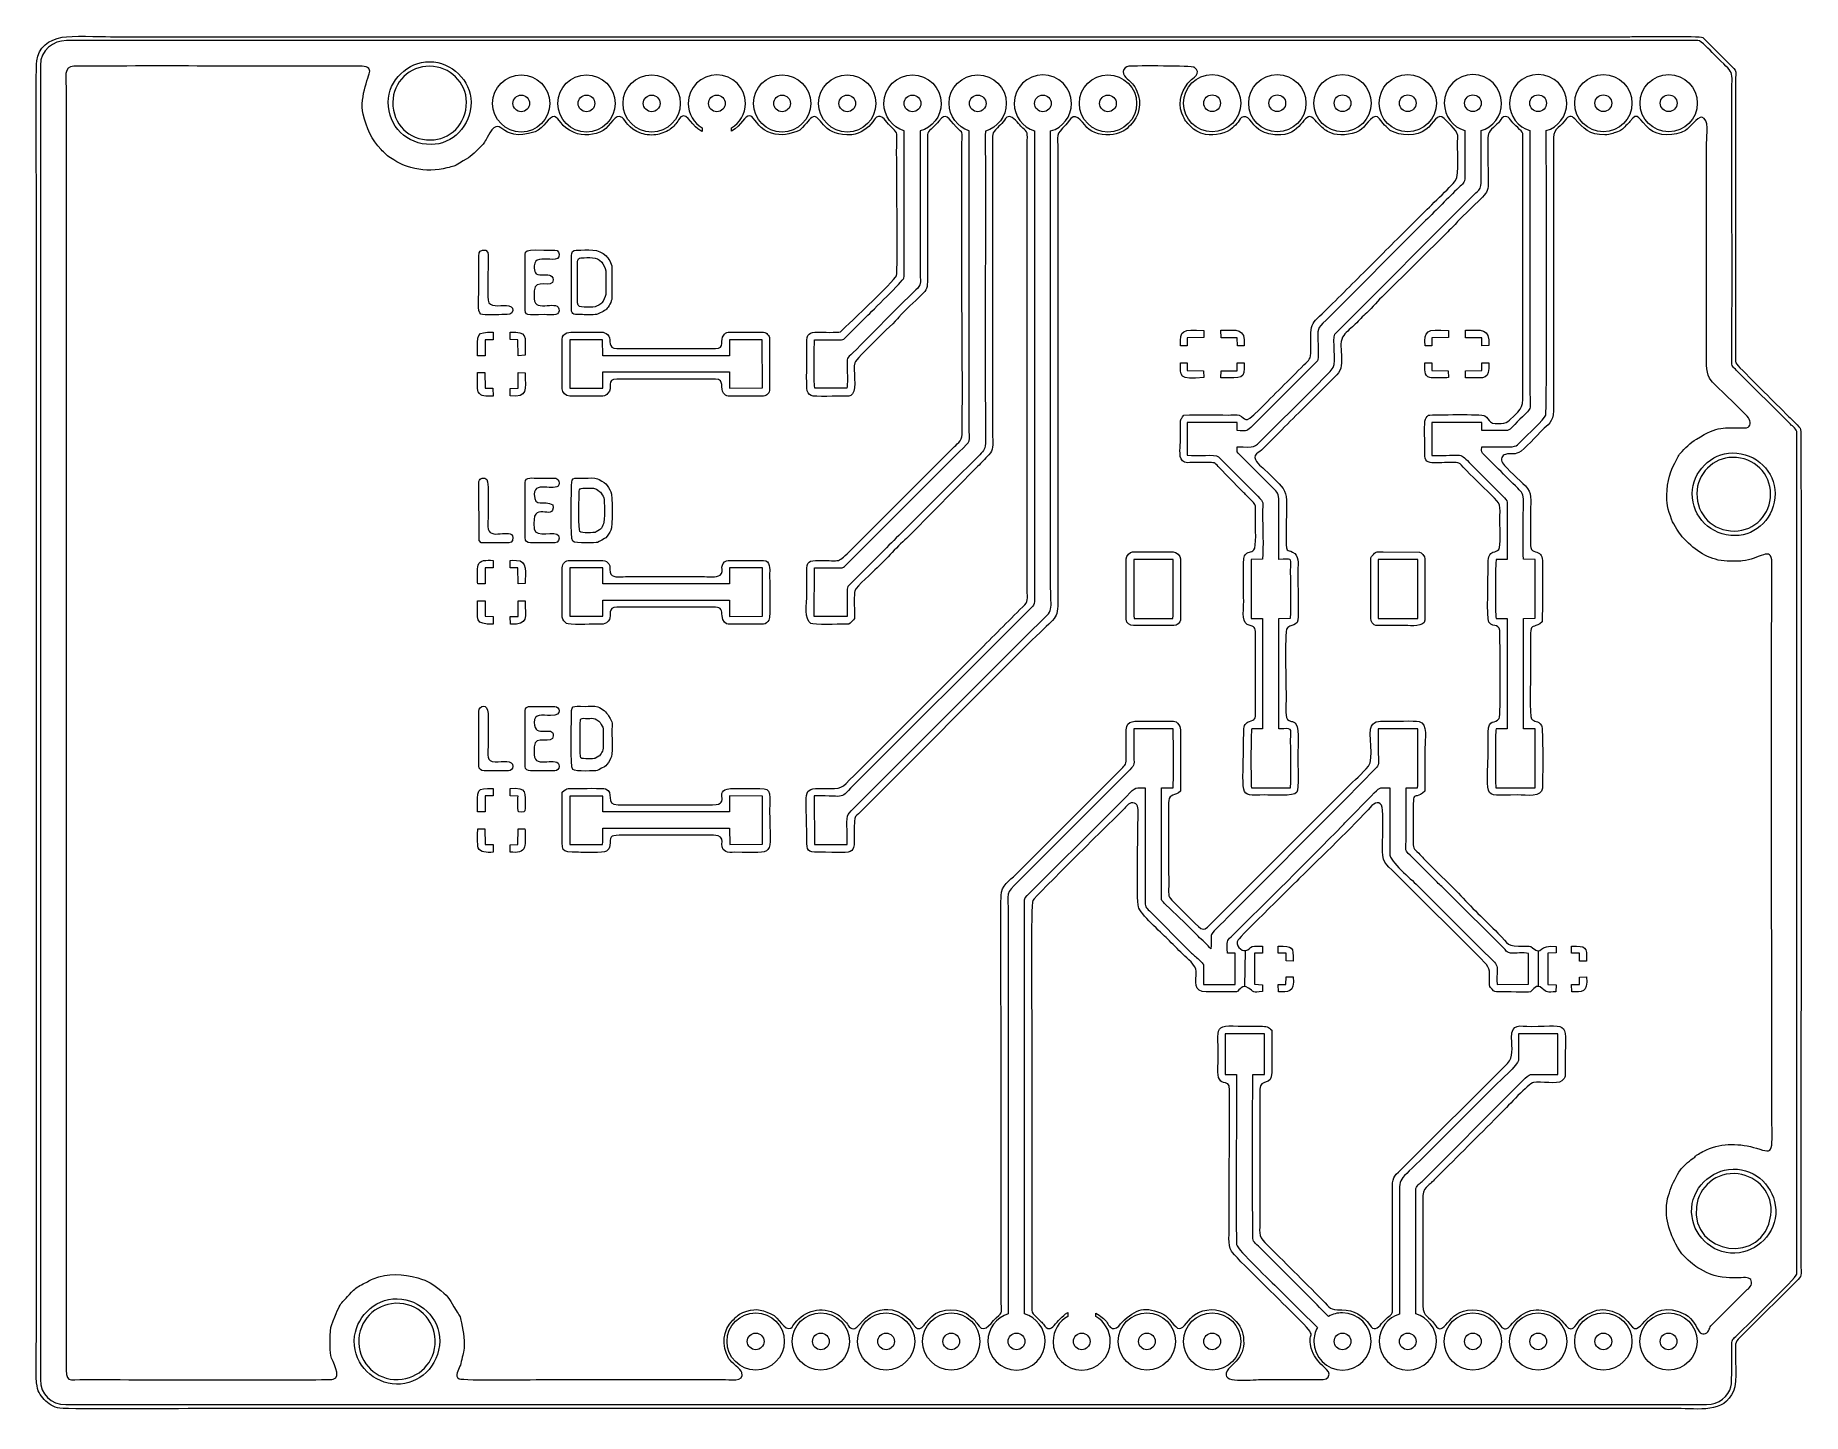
# Model space of a CAD drawing. Header units: inches. Extents: x -1.35 to 1.36, y -1.06 to 1.05.
import ezdxf

# ---------------------------------------------------------------- set-up
doc = ezdxf.new("R2010")
doc.units = ezdxf.units.IN
doc.header["$MEASUREMENT"] = 0
doc.layers.add('Layer 1', color=7, linetype='Continuous')

msp = doc.modelspace()

# ---------------------------------------------------------------- linework, layer by layer
at = {"layer": 'Layer 1', "color": 250, "lineweight": 9}
for centre, major_axis, ratio in [((-0.6093, 0.9501), (0, 0.0439), 1), ((-0.5093, 0.9501), (0, 0.0439), 1), ((-0.4093, 0.9501), (0, 0.0439), 1), ((-0.2093, 0.9501), (0, 0.0439), 1), ((-0.1093, 0.9501), (0, 0.0439), 1), ((0.2905, 0.9501), (0.0439, 0), 0.99991), ((0.4502, 0.9504), (0, 0.0439), 0.99991), ((0.5502, 0.9504), (0, 0.0439), 0.99991), ((0.6502, 0.9504), (0, 0.0439), 0.99991), ((0.7502, 0.9504), (0, 0.0439), 0.99991), ((1.0502, 0.9504), (0, 0.0439), 0.99991), ((1.1504, 0.9504), (0, 0.0439), 0.99991), ((-0.6093, 0.9501), (0, 0.0128), 1), ((-0.5093, 0.9501), (0, 0.0128), 1), ((-0.4093, 0.9501), (0, 0.0128), 1), ((-0.3093, 0.9501), (0, 0.0128), 1), ((-0.2093, 0.9501), (0, 0.0128), 1), ((-0.1093, 0.9501), (0, 0.0128), 1), ((-0.0093, 0.9501), (0, 0.0128), 1), ((0.0907, 0.9501), (0, 0.0128), 1), ((0.1907, 0.9501), (0, 0.0128), 1), ((0.2905, 0.9501), (0.0128, 0), 0.999692), ((0.4502, 0.9504), (0, 0.0128), 0.999692), ((0.5502, 0.9504), (0, 0.0128), 0.999692), ((0.6502, 0.9504), (0, 0.0128), 0.999692), ((0.7502, 0.9504), (0, 0.0128), 0.999692), ((0.8502, 0.9504), (0, 0.0128), 0.999692), ((0.9502, 0.9504), (0, 0.0128), 0.999692), ((1.0502, 0.9504), (0, 0.0128), 0.999692), ((1.1504, 0.9504), (0, 0.0128), 0.999692), ((-0.2498, -0.9494), (0, 0.0439), 1), ((-0.1498, -0.9494), (0, 0.0439), 1), ((-0.0498, -0.9494), (0, 0.0439), 1), ((0.0502, -0.9494), (0, 0.0439), 1), ((0.3502, -0.9494), (0, 0.0439), 1), ((0.4503, -0.9494), (0, 0.0439), 1), ((0.8501, -0.9494), (0, 0.0439), 1), ((0.9503, -0.9494), (0, 0.0439), 1), ((1.0502, -0.9494), (0, 0.0439), 1), ((1.1502, -0.9494), (0, 0.0439), 1), ((-0.2498, -0.9494), (0, 0.0128), 1), ((-0.1498, -0.9494), (0, 0.0128), 1), ((-0.0498, -0.9494), (0, 0.0128), 1), ((0.0502, -0.9494), (0, 0.0128), 1), ((0.1502, -0.9494), (0, 0.0128), 1), ((0.2502, -0.9494), (0, 0.0128), 1), ((0.3502, -0.9494), (0, 0.0128), 1), ((0.4503, -0.9494), (0, 0.0128), 1), ((0.6502, -0.9494), (0, 0.0128), 1), ((0.7502, -0.9494), (0, 0.0128), 1), ((0.8501, -0.9494), (0, 0.0128), 1), ((0.9503, -0.9494), (0, 0.0128), 1), ((1.0502, -0.9494), (0, 0.0128), 1), ((1.1502, -0.9494), (0, 0.0128), 1)]:
    msp.add_ellipse(centre, major_axis=major_axis, ratio=ratio, dxfattribs=at)
for points, knots in [([(-1.3134, 1.0516), (-1.3339, 1.0475), (-1.3499, 1.0367), (-1.3523, 1.0153), (-1.3523, 1.0153), (-1.3542, 0.9982), (-1.3528, 0.8167), (-1.3528, 0.7903), (-1.3528, 0.7903), (-1.3528, 0.7903), (-1.3528, -0.9377), (-1.3528, -0.9377), (-1.3528, -0.9377), (-1.3528, -0.9606), (-1.3545, -0.9908), (-1.3525, -1.0128), (-1.3525, -1.0128), (-1.3513, -1.0263), (-1.3471, -1.0314), (-1.3408, -1.0384), (-1.3408, -1.0384), (-1.3346, -1.0455), (-1.3266, -1.0504), (-1.317, -1.0518), (-1.317, -1.0518), (-1.3006, -1.054), (-1.1167, -1.0524), (-1.091, -1.0524), (-1.091, -1.0524), (-1.091, -1.0524), (1.1632, -1.0524), (1.1632, -1.0524), (1.1632, -1.0524), (1.1961, -1.0524), (1.2354, -1.0603), (1.2499, -1.0256), (1.2499, -1.0256), (1.2564, -1.0101), (1.2511, -0.973), (1.2531, -0.9534), (1.2531, -0.9534), (1.2537, -0.9473), (1.2638, -0.9394), (1.2703, -0.9329), (1.2703, -0.9329), (1.2703, -0.9329), (1.3455, -0.8578), (1.3455, -0.8578), (1.3455, -0.8578), (1.3559, -0.8474), (1.3531, -0.8508), (1.3531, -0.8281), (1.3531, -0.8281), (1.3531, -0.6836), (1.3542, 0.4446), (1.3528, 0.4498), (1.3528, 0.4498), (1.3518, 0.4537), (1.3385, 0.4655), (1.3349, 0.4692), (1.3349, 0.4692), (1.322, 0.4821), (1.3099, 0.4941), (1.297, 0.507), (1.297, 0.507), (1.2843, 0.5197), (1.2725, 0.5317), (1.2597, 0.5443), (1.2597, 0.5443), (1.2504, 0.5534), (1.2531, 0.5528), (1.2531, 0.5755), (1.2531, 0.5755), (1.2531, 0.5755), (1.2531, 0.9892), (1.2531, 0.9892), (1.2531, 0.9892), (1.2532, 0.9968), (1.2543, 0.9997), (1.2503, 1.0039), (1.2503, 1.0039), (1.2503, 1.0039), (1.2028, 1.0513), (1.2028, 1.0513), (1.2028, 1.0513), (1.1978, 1.0542), (1.1011, 1.0525), (1.0909, 1.0525), (1.0909, 1.0525), (1.0909, 1.0525), (-1.239, 1.0525), (-1.239, 1.0525), (-1.239, 1.0525), (-1.2568, 1.0525), (-1.2989, 1.0546), (-1.3134, 1.0516)], [0, 0, 0, 0, 0.04, 0.04, 0.04, 0.04, 0.08, 0.08, 0.08, 0.08, 0.12, 0.12, 0.12, 0.12, 0.16, 0.16, 0.16, 0.16, 0.2, 0.2, 0.2, 0.2, 0.24, 0.24, 0.24, 0.24, 0.28, 0.28, 0.28, 0.28, 0.32, 0.32, 0.32, 0.32, 0.36, 0.36, 0.36, 0.36, 0.4, 0.4, 0.4, 0.4, 0.44, 0.44, 0.44, 0.44, 0.48, 0.48, 0.48, 0.48, 0.52, 0.52, 0.52, 0.52, 0.56, 0.56, 0.56, 0.56, 0.6, 0.6, 0.6, 0.6, 0.64, 0.64, 0.64, 0.64, 0.68, 0.68, 0.68, 0.68, 0.72, 0.72, 0.72, 0.72, 0.76, 0.76, 0.76, 0.76, 0.8, 0.8, 0.8, 0.8, 0.84, 0.84, 0.84, 0.84, 0.88, 0.88, 0.88, 0.88, 0.92, 0.92, 0.92, 0.92, 1, 1, 1, 1]), ([(1.2084, -1.0464), (1.2084, -1.0464), (-1.3079, -1.0464), (-1.3079, -1.0464), (-1.3079, -1.0464), (-1.3305, -1.0464), (-1.3468, -1.0306), (-1.3468, -1.0078), (-1.3468, -1.0078), (-1.3468, -1.0078), (-1.3468, 1.0084), (-1.3468, 1.0084), (-1.3468, 1.0084), (-1.3468, 1.0321), (-1.3266, 1.0465), (-1.3068, 1.0465), (-1.3068, 1.0465), (-1.3068, 1.0465), (1.1949, 1.0465), (1.1949, 1.0465), (1.1949, 1.0465), (1.2012, 1.0465), (1.2129, 1.0322), (1.2197, 1.0254), (1.2197, 1.0254), (1.2536, 0.9914), (1.2471, 1.0072), (1.2471, 0.9575), (1.2471, 0.9575), (1.2471, 0.8249), (1.2482, 0.6887), (1.2471, 0.5563), (1.2471, 0.5563), (1.247, 0.5453), (1.249, 0.5459), (1.2546, 0.5403), (1.2546, 0.5403), (1.2546, 0.5403), (1.3371, 0.4579), (1.3371, 0.4579), (1.3371, 0.4579), (1.3405, 0.4545), (1.3471, 0.4504), (1.3471, 0.4444), (1.3471, 0.4444), (1.3471, 0.4444), (1.3471, -0.8462), (1.3471, -0.8462), (1.3471, -0.8462), (1.3471, -0.8503), (1.2607, -0.9347), (1.2533, -0.9419), (1.2533, -0.9419), (1.248, -0.9472), (1.247, -0.9464), (1.2471, -0.9569), (1.2471, -0.9569), (1.2472, -0.967), (1.248, -1.0109), (1.2459, -1.0192), (1.2459, -1.0192), (1.2422, -1.0334), (1.2276, -1.0464), (1.2084, -1.0464)], [0, 0, 0, 0, 0.058824, 0.058824, 0.058824, 0.058824, 0.117647, 0.117647, 0.117647, 0.117647, 0.176471, 0.176471, 0.176471, 0.176471, 0.235294, 0.235294, 0.235294, 0.235294, 0.294118, 0.294118, 0.294118, 0.294118, 0.352941, 0.352941, 0.352941, 0.352941, 0.411765, 0.411765, 0.411765, 0.411765, 0.470588, 0.470588, 0.470588, 0.470588, 0.529412, 0.529412, 0.529412, 0.529412, 0.588235, 0.588235, 0.588235, 0.588235, 0.647059, 0.647059, 0.647059, 0.647059, 0.705882, 0.705882, 0.705882, 0.705882, 0.764706, 0.764706, 0.764706, 0.764706, 0.823529, 0.823529, 0.823529, 0.823529, 0.882353, 0.882353, 0.882353, 0.882353, 1, 1, 1, 1]), ([(0.4016, -0.0234), (0.4016, -0.0145), (0.4035, -0.0071), (0.397, -0.0009), (0.397, -0.0009), (0.3935, 0.0025), (0.3936, 0.0021), (0.3871, 0.0021), (0.3871, 0.0021), (0.3871, 0.0021), (0.3463, 0.002), (0.3463, 0.002), (0.3463, 0.002), (0.3327, 0.002), (0.3188, 0.0049), (0.3185, -0.0109), (0.3185, -0.0109), (0.3185, -0.0109), (0.3186, -0.0517), (0.3186, -0.0517), (0.3186, -0.0517), (0.3187, -0.0636), (0.3172, -0.0649), (0.3112, -0.0709), (0.3112, -0.0709), (0.3112, -0.0709), (0.149, -0.233), (0.149, -0.233), (0.149, -0.233), (0.1398, -0.2422), (0.1269, -0.2504), (0.1266, -0.2652), (0.1266, -0.2652), (0.1253, -0.3367), (0.1266, -0.4096), (0.1266, -0.4812), (0.1266, -0.4812), (0.1266, -0.4812), (0.1266, -0.888), (0.1266, -0.888), (0.1266, -0.888), (0.1266, -0.8988), (0.1301, -0.9039), (0.1229, -0.9098), (0.1229, -0.9098), (0.1128, -0.918), (0.1015, -0.9383), (0.0928, -0.9258), (0.0928, -0.9258), (0.0882, -0.9192), (0.0852, -0.9166), (0.0799, -0.9115), (0.0799, -0.9115), (0.0652, -0.8968), (0.0339, -0.898), (0.0203, -0.9112), (0.0203, -0.9112), (0.0075, -0.9236), (0.0021, -0.9393), (-0.0086, -0.9231), (-0.0086, -0.9231), (-0.0151, -0.9132), (-0.0285, -0.9035), (-0.0407, -0.9012), (-0.0407, -0.9012), (-0.0575, -0.8981), (-0.073, -0.9051), (-0.0813, -0.9135), (-0.0813, -0.9135), (-0.0813, -0.9135), (-0.0945, -0.9275), (-0.0945, -0.9275), (-0.0945, -0.9275), (-0.103, -0.9351), (-0.1071, -0.9249), (-0.1105, -0.9211), (-0.1105, -0.9211), (-0.1128, -0.9184), (-0.1215, -0.9096), (-0.1245, -0.9079), (-0.1245, -0.9079), (-0.1498, -0.8939), (-0.174, -0.9025), (-0.1898, -0.9214), (-0.1898, -0.9214), (-0.1924, -0.9245), (-0.1927, -0.9273), (-0.1959, -0.9289), (-0.1959, -0.9289), (-0.2063, -0.9341), (-0.2129, -0.9127), (-0.2264, -0.907), (-0.2264, -0.907), (-0.2439, -0.8997), (-0.2517, -0.8981), (-0.2693, -0.9052), (-0.2693, -0.9052), (-0.2783, -0.9089), (-0.2794, -0.9116), (-0.2847, -0.9169), (-0.2847, -0.9169), (-0.3005, -0.9326), (-0.3029, -0.9552), (-0.2908, -0.976), (-0.2908, -0.976), (-0.2873, -0.982), (-0.2722, -0.9922), (-0.2709, -0.9969), (-0.2709, -0.9969), (-0.2663, -1.0125), (-0.2911, -1.0079), (-0.3, -1.0079), (-0.3, -1.0079), (-0.3, -1.0079), (-0.5701, -1.0079), (-0.5701, -1.0079), (-0.5701, -1.0079), (-0.5825, -1.0079), (-0.6989, -1.0098), (-0.7045, -1.0066), (-0.7045, -1.0066), (-0.7128, -1.002), (-0.7054, -0.9934), (-0.7033, -0.9876), (-0.7033, -0.9876), (-0.7018, -0.9837), (-0.6991, -0.9707), (-0.698, -0.9657), (-0.698, -0.9657), (-0.6945, -0.9497), (-0.6984, -0.9361), (-0.7012, -0.9208), (-0.7012, -0.9208), (-0.7032, -0.9093), (-0.7039, -0.9101), (-0.7092, -0.9018), (-0.7092, -0.9018), (-0.7193, -0.8859), (-0.7185, -0.8827), (-0.7329, -0.8713), (-0.7329, -0.8713), (-0.7453, -0.8615), (-0.7516, -0.8566), (-0.768, -0.8521), (-0.768, -0.8521), (-0.791, -0.8458), (-0.8133, -0.8437), (-0.8363, -0.8534), (-0.8363, -0.8534), (-0.8432, -0.8563), (-0.8473, -0.8591), (-0.8543, -0.8625), (-0.8543, -0.8625), (-0.8614, -0.8659), (-0.8653, -0.869), (-0.8698, -0.8741), (-0.8698, -0.8741), (-0.8878, -0.8946), (-0.8843, -0.8837), (-0.9005, -0.9249), (-0.9005, -0.9249), (-0.9028, -0.9308), (-0.9028, -0.964), (-0.9014, -0.9709), (-0.9014, -0.9709), (-0.8995, -0.9803), (-0.8834, -1.0036), (-0.898, -1.0075), (-0.898, -1.0075), (-0.9049, -1.0094), (-1.2601, -1.0079), (-1.2763, -1.0079), (-1.2763, -1.0079), (-1.3061, -1.0079), (-1.3073, -1.0139), (-1.3073, -0.9841), (-1.3073, -0.9841), (-1.3073, -0.9841), (-1.3073, 0.9643), (-1.3073, 0.9643), (-1.3073, 0.9643), (-1.3073, 0.992), (-1.3119, 1.0069), (-1.2956, 1.0071), (-1.2956, 1.0071), (-1.1513, 1.0082), (-1.007, 1.0069), (-0.8627, 1.007), (-0.8627, 1.007), (-0.8545, 1.007), (-0.8443, 1.0088), (-0.8418, 1.001), (-0.8418, 1.001), (-0.8401, 0.9959), (-0.8584, 0.9611), (-0.8516, 0.9337), (-0.8516, 0.9337), (-0.8462, 0.9122), (-0.8386, 0.8941), (-0.8244, 0.8795), (-0.8244, 0.8795), (-0.819, 0.874), (-0.8165, 0.8707), (-0.81, 0.8667), (-0.81, 0.8667), (-0.7941, 0.857), (-0.791, 0.8548), (-0.7723, 0.8502), (-0.7723, 0.8502), (-0.7571, 0.8464), (-0.7384, 0.8474), (-0.7235, 0.8511), (-0.7235, 0.8511), (-0.7132, 0.8536), (-0.712, 0.8534), (-0.7038, 0.8584), (-0.7038, 0.8584), (-0.6871, 0.8686), (-0.6872, 0.8681), (-0.6731, 0.882), (-0.6731, 0.882), (-0.6662, 0.8887), (-0.6665, 0.8889), (-0.6617, 0.8978), (-0.6617, 0.8978), (-0.6386, 0.9405), (-0.6453, 0.8863), (-0.5882, 0.9067), (-0.5882, 0.9067), (-0.5739, 0.9118), (-0.567, 0.9316), (-0.5582, 0.9298), (-0.5582, 0.9298), (-0.5511, 0.9283), (-0.549, 0.9138), (-0.5283, 0.9054), (-0.5283, 0.9054), (-0.5146, 0.8999), (-0.4965, 0.9011), (-0.4838, 0.9086), (-0.4838, 0.9086), (-0.4726, 0.9152), (-0.4651, 0.936), (-0.4546, 0.9284), (-0.4546, 0.9284), (-0.448, 0.9236), (-0.4472, 0.9123), (-0.4247, 0.904), (-0.4247, 0.904), (-0.4183, 0.9016), (-0.4076, 0.9008), (-0.3997, 0.9024), (-0.3997, 0.9024), (-0.3949, 0.9034), (-0.3834, 0.9081), (-0.3807, 0.9105), (-0.3807, 0.9105), (-0.3757, 0.9149), (-0.3714, 0.9189), (-0.368, 0.9249), (-0.368, 0.9249), (-0.3582, 0.9424), (-0.3485, 0.9179), (-0.3386, 0.9111), (-0.3386, 0.9111), (-0.3365, 0.9096), (-0.3343, 0.9082), (-0.3319, 0.907), (-0.3319, 0.907), (-0.3319, 0.907), (-0.3319, 0.9124), (-0.3319, 0.9124), (-0.3319, 0.9124), (-0.3447, 0.92), (-0.3532, 0.934), (-0.3532, 0.9501), (-0.3532, 0.9501), (-0.3532, 0.9743), (-0.3336, 0.994), (-0.3093, 0.994), (-0.3093, 0.994), (-0.2851, 0.994), (-0.2654, 0.9743), (-0.2654, 0.9501), (-0.2654, 0.9501), (-0.2654, 0.934), (-0.274, 0.92), (-0.2868, 0.9124), (-0.2868, 0.9124), (-0.2868, 0.9124), (-0.2868, 0.9075), (-0.2868, 0.9075), (-0.2868, 0.9075), (-0.2701, 0.9163), (-0.2675, 0.9321), (-0.2586, 0.9309), (-0.2586, 0.9309), (-0.251, 0.9299), (-0.2475, 0.913), (-0.2312, 0.9065), (-0.2312, 0.9065), (-0.2149, 0.9), (-0.2033, 0.901), (-0.1882, 0.9067), (-0.1882, 0.9067), (-0.1813, 0.9093), (-0.1823, 0.9088), (-0.1779, 0.9133), (-0.1779, 0.9133), (-0.169, 0.9224), (-0.1651, 0.9299), (-0.1599, 0.93), (-0.1599, 0.93), (-0.1493, 0.9301), (-0.1448, 0.8981), (-0.1023, 0.9021), (-0.1023, 0.9021), (-0.0884, 0.9033), (-0.0781, 0.9123), (-0.07, 0.9218), (-0.07, 0.9218), (-0.0665, 0.9258), (-0.0673, 0.9291), (-0.0612, 0.9299), (-0.0612, 0.9299), (-0.0539, 0.9308), (-0.0518, 0.924), (-0.043, 0.9151), (-0.043, 0.9151), (-0.0323, 0.9045), (-0.0329, 0.907), (-0.0334, 0.892), (-0.0334, 0.892), (-0.0343, 0.8633), (-0.0314, 0.6937), (-0.0339, 0.6857), (-0.0339, 0.6857), (-0.0362, 0.6787), (-0.1197, 0.5997), (-0.1197, 0.5997), (-0.1197, 0.5997), (-0.1237, 0.5983), (-0.1483, 0.599), (-0.1543, 0.599), (-0.1543, 0.599), (-0.1679, 0.5992), (-0.1715, 0.5962), (-0.1714, 0.5823), (-0.1714, 0.5823), (-0.1711, 0.5594), (-0.172, 0.5361), (-0.1714, 0.5133), (-0.1714, 0.5133), (-0.1713, 0.5073), (-0.1686, 0.5036), (-0.1647, 0.5018), (-0.1647, 0.5018), (-0.1598, 0.4995), (-0.1219, 0.5011), (-0.1147, 0.501), (-0.1147, 0.501), (-0.1073, 0.5009), (-0.1052, 0.5003), (-0.1013, 0.5045), (-0.1013, 0.5045), (-0.0941, 0.5122), (-0.1009, 0.5419), (-0.0978, 0.552), (-0.0978, 0.552), (-0.0954, 0.5599), (-0.0396, 0.611), (-0.0301, 0.622), (-0.0301, 0.622), (-0.0194, 0.6344), (-0.0073, 0.6444), (0.0045, 0.6564), (0.0045, 0.6564), (0.013, 0.665), (0.0137, 0.6658), (0.0136, 0.6818), (0.0136, 0.6818), (0.0136, 0.6818), (0.0136, 0.8886), (0.0136, 0.8886), (0.0136, 0.8886), (0.0136, 0.9078), (0.0124, 0.9037), (0.0227, 0.9139), (0.0227, 0.9139), (0.0254, 0.9166), (0.0288, 0.9195), (0.031, 0.9226), (0.031, 0.9226), (0.0425, 0.9386), (0.0453, 0.9263), (0.0576, 0.914), (0.0576, 0.914), (0.0694, 0.9022), (0.0667, 0.9092), (0.0666, 0.8898), (0.0666, 0.8898), (0.0666, 0.8898), (0.0666, 0.649), (0.0666, 0.649), (0.0666, 0.649), (0.0666, 0.5801), (0.0679, 0.511), (0.0667, 0.4421), (0.0667, 0.4421), (0.0665, 0.432), (0.058, 0.4266), (0.0529, 0.4215), (0.0529, 0.4215), (0.0529, 0.4215), (-0.102, 0.2667), (-0.102, 0.2667), (-0.102, 0.2667), (-0.1255, 0.2432), (-0.1175, 0.2488), (-0.1531, 0.249), (-0.1531, 0.249), (-0.168, 0.2491), (-0.1715, 0.2471), (-0.1714, 0.232), (-0.1714, 0.232), (-0.1713, 0.2207), (-0.1714, 0.2094), (-0.1714, 0.1981), (-0.1714, 0.1981), (-0.1714, 0.1809), (-0.1755, 0.1588), (-0.1651, 0.1522), (-0.1651, 0.1522), (-0.1607, 0.1495), (-0.1215, 0.1511), (-0.1147, 0.151), (-0.1147, 0.151), (-0.1057, 0.1509), (-0.1069, 0.1503), (-0.1022, 0.1551), (-0.1022, 0.1551), (-0.0976, 0.1597), (-0.0982, 0.1587), (-0.0983, 0.1675), (-0.0983, 0.1675), (-0.0984, 0.174), (-0.0993, 0.1978), (-0.0976, 0.2023), (-0.0976, 0.2023), (-0.095, 0.2094), (-0.07, 0.2312), (-0.0637, 0.2375), (-0.0637, 0.2375), (-0.0637, 0.2375), (-0.0468, 0.2544), (-0.0468, 0.2544), (-0.0468, 0.2544), (-0.038, 0.2632), (-0.0302, 0.2725), (-0.0208, 0.2805), (-0.0208, 0.2805), (-0.0177, 0.2832), (-0.0153, 0.286), (-0.0123, 0.2889), (-0.0123, 0.2889), (-0.0123, 0.2889), (0.0906, 0.3928), (0.0906, 0.3928), (0.0906, 0.3928), (0.0968, 0.399), (0.1015, 0.4045), (0.1077, 0.4108), (0.1077, 0.4108), (0.1156, 0.4189), (0.1136, 0.4255), (0.1136, 0.4388), (0.1136, 0.4388), (0.1136, 0.4388), (0.1136, 0.8863), (0.1136, 0.8863), (0.1136, 0.8863), (0.1136, 0.9031), (0.1116, 0.9036), (0.121, 0.9128), (0.121, 0.9128), (0.124, 0.9158), (0.1274, 0.9187), (0.13, 0.9218), (0.13, 0.9218), (0.1334, 0.9257), (0.1328, 0.9292), (0.1388, 0.9299), (0.1388, 0.9299), (0.145, 0.9306), (0.1527, 0.9194), (0.157, 0.9151), (0.157, 0.9151), (0.1659, 0.9063), (0.1675, 0.9087), (0.1667, 0.8931), (0.1667, 0.8931), (0.1661, 0.8824), (0.1666, 0.8701), (0.1666, 0.8592), (0.1666, 0.8592), (0.1666, 0.8592), (0.1666, 0.2048), (0.1666, 0.2048), (0.1666, 0.2048), (0.1666, 0.1886), (0.169, 0.1868), (0.1599, 0.1777), (0.1599, 0.1777), (0.1366, 0.1546), (0.1142, 0.132), (0.0909, 0.1088), (0.0909, 0.1088), (0.0909, 0.1088), (-0.0989, -0.081), (-0.0989, -0.081), (-0.0989, -0.081), (-0.1203, -0.1024), (-0.1149, -0.101), (-0.1475, -0.101), (-0.1475, -0.101), (-0.1809, -0.101), (-0.1709, -0.1034), (-0.1714, -0.1805), (-0.1714, -0.1805), (-0.1715, -0.1957), (-0.1698, -0.1991), (-0.1543, -0.199), (-0.1543, -0.199), (-0.0883, -0.1983), (-0.1004, -0.2088), (-0.0984, -0.1512), (-0.0984, -0.1512), (-0.0982, -0.1441), (-0.096, -0.1434), (-0.0922, -0.1397), (-0.0922, -0.1397), (-0.0922, -0.1397), (0.1739, 0.1264), (0.1739, 0.1264), (0.1739, 0.1264), (0.2114, 0.1638), (0.2136, 0.1566), (0.2136, 0.189), (0.2136, 0.189), (0.2136, 0.189), (0.2136, 0.8773), (0.2136, 0.8773), (0.2136, 0.8773), (0.2136, 0.9029), (0.2094, 0.9009), (0.2261, 0.9173), (0.2261, 0.9173), (0.2261, 0.9173), (0.2337, 0.9267), (0.2337, 0.9267), (0.2337, 0.9267), (0.2428, 0.9376), (0.2529, 0.9171), (0.2616, 0.9101), (0.2616, 0.9101), (0.2706, 0.9027), (0.2918, 0.8992), (0.3033, 0.9034), (0.3033, 0.9034), (0.3171, 0.9084), (0.3165, 0.9084), (0.3249, 0.9167), (0.3249, 0.9167), (0.3386, 0.9304), (0.3429, 0.9502), (0.3349, 0.9687), (0.3349, 0.9687), (0.3301, 0.9797), (0.3267, 0.9812), (0.32, 0.9878), (0.32, 0.9878), (0.3177, 0.9901), (0.3134, 0.9942), (0.3137, 0.9992), (0.3137, 0.9992), (0.3141, 1.0035), (0.3181, 1.0066), (0.3226, 1.007), (0.3226, 1.007), (0.3343, 1.0081), (0.4193, 1.0076), (0.4226, 1.0056), (0.4226, 1.0056), (0.4367, 0.9971), (0.4186, 0.9872), (0.4174, 0.9859), (0.4174, 0.9859), (0.4054, 0.9741), (0.3962, 0.9534), (0.4039, 0.9349), (0.4039, 0.9349), (0.4092, 0.9221), (0.4098, 0.9226), (0.4176, 0.9147), (0.4176, 0.9147), (0.4228, 0.9094), (0.4298, 0.9043), (0.4403, 0.9024), (0.4403, 0.9024), (0.4536, 0.8999), (0.4728, 0.9037), (0.4816, 0.9127), (0.4816, 0.9127), (0.4844, 0.9156), (0.4875, 0.9182), (0.49, 0.9212), (0.49, 0.9212), (0.4927, 0.9245), (0.4935, 0.9286), (0.4983, 0.9297), (0.4983, 0.9297), (0.5077, 0.932), (0.5136, 0.9127), (0.5266, 0.9073), (0.5266, 0.9073), (0.5383, 0.9025), (0.5412, 0.9016), (0.5554, 0.902), (0.5554, 0.902), (0.5902, 0.903), (0.5917, 0.9442), (0.6081, 0.9244), (0.6081, 0.9244), (0.6112, 0.9208), (0.6134, 0.9189), (0.6164, 0.9158), (0.6164, 0.9158), (0.6235, 0.9087), (0.625, 0.9071), (0.6376, 0.9031), (0.6376, 0.9031), (0.6482, 0.8997), (0.6708, 0.9031), (0.6793, 0.9104), (0.6793, 0.9104), (0.6883, 0.9181), (0.698, 0.9381), (0.7071, 0.9262), (0.7071, 0.9262), (0.7071, 0.9262), (0.7148, 0.9169), (0.7148, 0.9169), (0.7148, 0.9169), (0.7177, 0.914), (0.7201, 0.9107), (0.7235, 0.9087), (0.7235, 0.9087), (0.7387, 0.8998), (0.7645, 0.8991), (0.7781, 0.9099), (0.7781, 0.9099), (0.7901, 0.9194), (0.7962, 0.9372), (0.8061, 0.9269), (0.8061, 0.9269), (0.815, 0.9176), (0.8283, 0.9071), (0.8271, 0.8972), (0.8271, 0.8972), (0.8255, 0.8835), (0.83, 0.84), (0.8236, 0.8317), (0.8236, 0.8317), (0.8162, 0.8222), (0.7823, 0.7902), (0.7722, 0.7801), (0.7722, 0.7801), (0.7492, 0.7571), (0.7269, 0.7348), (0.7039, 0.7118), (0.7039, 0.7118), (0.6806, 0.6885), (0.6582, 0.6661), (0.6349, 0.6429), (0.6349, 0.6429), (0.6, 0.6079), (0.6014, 0.6196), (0.6016, 0.5721), (0.6016, 0.5721), (0.6017, 0.5565), (0.5988, 0.5564), (0.5911, 0.5488), (0.5911, 0.5488), (0.5678, 0.5256), (0.5454, 0.5031), (0.5222, 0.4799), (0.5222, 0.4799), (0.4967, 0.4544), (0.5032, 0.4681), (0.4919, 0.4716), (0.4919, 0.4716), (0.4885, 0.4726), (0.4792, 0.472), (0.4751, 0.472), (0.4751, 0.472), (0.4527, 0.472), (0.4291, 0.4727), (0.4069, 0.4719), (0.4069, 0.4719), (0.4011, 0.4632), (0.4015, 0.4678), (0.4016, 0.4535), (0.4016, 0.4535), (0.4017, 0.4456), (0.4016, 0.4377), (0.4016, 0.4297), (0.4016, 0.4297), (0.4016, 0.421), (0.3979, 0.4032), (0.4077, 0.3996), (0.4077, 0.3996), (0.4109, 0.3984), (0.4151, 0.399), (0.4186, 0.399), (0.4186, 0.399), (0.4265, 0.3991), (0.4344, 0.399), (0.4424, 0.399), (0.4424, 0.399), (0.4541, 0.3991), (0.4538, 0.3995), (0.4597, 0.3929), (0.4597, 0.3929), (0.4597, 0.3929), (0.4942, 0.3573), (0.4942, 0.3573), (0.4942, 0.3573), (0.4984, 0.3531), (0.5019, 0.3496), (0.5061, 0.3454), (0.5061, 0.3454), (0.5199, 0.3316), (0.5166, 0.3354), (0.5166, 0.31), (0.5166, 0.31), (0.5166, 0.3013), (0.5184, 0.2693), (0.5144, 0.265), (0.5144, 0.265), (0.5103, 0.2605), (0.5044, 0.2635), (0.4998, 0.2558), (0.4998, 0.2558), (0.4969, 0.2508), (0.4986, 0.1949), (0.4986, 0.1868), (0.4986, 0.1868), (0.4986, 0.1673), (0.4944, 0.1522), (0.5086, 0.1489), (0.5086, 0.1489), (0.5172, 0.1469), (0.5167, 0.1436), (0.5166, 0.1337), (0.5166, 0.1337), (0.5166, 0.1337), (0.5167, 0.0161), (0.5167, 0.0161), (0.5167, 0.0161), (0.5167, 0.0047), (0.5163, 0.0049), (0.5073, 0.0018), (0.5073, 0.0018), (0.5021, 0), (0.4985, -0.0039), (0.4986, -0.0121), (0.4986, -0.0121), (0.4988, -0.1202), (0.488, -0.111), (0.5305, -0.111), (0.5305, -0.111), (0.5425, -0.111), (0.5748, -0.1136), (0.5801, -0.1069), (0.5801, -0.1069), (0.5833, -0.1027), (0.5816, -0.0619), (0.5816, -0.0551), (0.5816, -0.0551), (0.5816, -0.0468), (0.5839, -0.0081), (0.5793, -0.0028), (0.5793, -0.0028), (0.5742, 0.0032), (0.5749, 0.0001), (0.5684, 0.0031), (0.5684, 0.0031), (0.5609, 0.0067), (0.5636, 0.0235), (0.5636, 0.0331), (0.5636, 0.0331), (0.5636, 0.068), (0.5619, 0.1046), (0.5636, 0.1393), (0.5636, 0.1393), (0.5642, 0.1525), (0.5801, 0.1458), (0.5816, 0.1573), (0.5816, 0.1573), (0.5831, 0.169), (0.5816, 0.2134), (0.5816, 0.2286), (0.5816, 0.2286), (0.5816, 0.2401), (0.5842, 0.2532), (0.5771, 0.2594), (0.5771, 0.2594), (0.5674, 0.2679), (0.5635, 0.256), (0.5636, 0.2806), (0.5636, 0.2806), (0.5639, 0.3664), (0.5719, 0.3471), (0.5296, 0.3893), (0.5296, 0.3893), (0.5262, 0.3927), (0.5132, 0.4019), (0.5164, 0.4098), (0.5164, 0.4098), (0.5179, 0.4135), (0.5229, 0.4152), (0.5261, 0.4183), (0.5261, 0.4183), (0.5261, 0.4183), (0.5526, 0.4449), (0.5526, 0.4449), (0.5526, 0.4449), (0.5646, 0.4568), (0.5757, 0.468), (0.5877, 0.4799), (0.5877, 0.4799), (0.5877, 0.4799), (0.6414, 0.5336), (0.6414, 0.5336), (0.6414, 0.5336), (0.6575, 0.5494), (0.6407, 0.5799), (0.652, 0.5941), (0.652, 0.5941), (0.6569, 0.6004), (0.6641, 0.6057), (0.6698, 0.6114), (0.6698, 0.6114), (0.6759, 0.6175), (0.6807, 0.6232), (0.6873, 0.6289), (0.6873, 0.6289), (0.6963, 0.6368), (0.7051, 0.6487), (0.7135, 0.6558), (0.7135, 0.6558), (0.7135, 0.6558), (0.8116, 0.7532), (0.8116, 0.7532), (0.8116, 0.7532), (0.8149, 0.7565), (0.8174, 0.759), (0.8207, 0.7622), (0.8207, 0.7622), (0.8237, 0.7652), (0.826, 0.7686), (0.8287, 0.7711), (0.8287, 0.7711), (0.8287, 0.7711), (0.8647, 0.8063), (0.8647, 0.8063), (0.8647, 0.8063), (0.8729, 0.8144), (0.8737, 0.817), (0.8736, 0.8321), (0.8736, 0.8321), (0.8736, 0.8456), (0.8718, 0.8934), (0.8739, 0.9032), (0.8739, 0.9032), (0.8752, 0.9088), (0.8874, 0.9174), (0.891, 0.9224), (0.891, 0.9224), (0.8935, 0.926), (0.8949, 0.9304), (0.9008, 0.9299), (0.9008, 0.9299), (0.9062, 0.9295), (0.9071, 0.9256), (0.9098, 0.9221), (0.9098, 0.9221), (0.9128, 0.9182), (0.9256, 0.9076), (0.9268, 0.9041), (0.9268, 0.9041), (0.9268, 0.9041), (0.9266, 0.5145), (0.9266, 0.5145), (0.9266, 0.5145), (0.9266, 0.4816), (0.9289, 0.4857), (0.9064, 0.464), (0.9064, 0.464), (0.903, 0.4608), (0.9001, 0.459), (0.8933, 0.459), (0.8933, 0.459), (0.8876, 0.4589), (0.8807, 0.4581), (0.8772, 0.4613), (0.8772, 0.4613), (0.8748, 0.4634), (0.8717, 0.4689), (0.8686, 0.4708), (0.8686, 0.4708), (0.8633, 0.4739), (0.7912, 0.4721), (0.7819, 0.4719), (0.7819, 0.4719), (0.7798, 0.469), (0.7771, 0.4669), (0.7766, 0.4626), (0.7766, 0.4626), (0.7753, 0.4517), (0.7766, 0.4311), (0.7766, 0.4196), (0.7766, 0.4196), (0.7766, 0.409), (0.7753, 0.4005), (0.7847, 0.3991), (0.7847, 0.3991), (0.7906, 0.3982), (0.8061, 0.399), (0.813, 0.399), (0.813, 0.399), (0.8283, 0.399), (0.8272, 0.4009), (0.8352, 0.3921), (0.8352, 0.3921), (0.8487, 0.3775), (0.8635, 0.3639), (0.8777, 0.3498), (0.8777, 0.3498), (0.8946, 0.3328), (0.8916, 0.3383), (0.8916, 0.3066), (0.8916, 0.3066), (0.8916, 0.2999), (0.8934, 0.2705), (0.8899, 0.2658), (0.8899, 0.2658), (0.8874, 0.2623), (0.8849, 0.2632), (0.8807, 0.2613), (0.8807, 0.2613), (0.8719, 0.2572), (0.8736, 0.2473), (0.8736, 0.2388), (0.8736, 0.2388), (0.8736, 0.2237), (0.8712, 0.1604), (0.8744, 0.1544), (0.8744, 0.1544), (0.8829, 0.1435), (0.8918, 0.1555), (0.8917, 0.1348), (0.8917, 0.1348), (0.8915, 0.1155), (0.8935, 0.0119), (0.8904, 0.0065), (0.8904, 0.0065), (0.885, -0.003), (0.8734, 0.0069), (0.8736, -0.0144), (0.8736, -0.0144), (0.8748, -0.1235), (0.8585, -0.111), (0.918, -0.111), (0.918, -0.111), (0.933, -0.111), (0.9558, -0.1155), (0.9567, -0.1004), (0.9567, -0.1004), (0.9573, -0.0891), (0.958, -0.0085), (0.9554, -0.0042), (0.9554, -0.0042), (0.9505, 0.0037), (0.9437, 0.0007), (0.9402, 0.0056), (0.9402, 0.0056), (0.9368, 0.0103), (0.9386, 0.0679), (0.9386, 0.076), (0.9386, 0.076), (0.9386, 0.1699), (0.9348, 0.137), (0.9566, 0.1546), (0.9566, 0.1546), (0.9566, 0.1859), (0.9571, 0.2177), (0.9567, 0.249), (0.9567, 0.249), (0.9566, 0.257), (0.9524, 0.2604), (0.9462, 0.2622), (0.9462, 0.2622), (0.938, 0.2646), (0.9385, 0.2676), (0.9386, 0.2771), (0.9386, 0.2771), (0.9387, 0.2926), (0.9386, 0.3081), (0.9386, 0.3235), (0.9386, 0.3235), (0.9386, 0.3421), (0.9414, 0.3526), (0.9306, 0.3632), (0.9306, 0.3632), (0.9223, 0.3714), (0.9022, 0.3896), (0.8957, 0.3984), (0.8957, 0.3984), (0.8915, 0.4042), (0.8949, 0.4102), (0.9002, 0.4116), (0.9002, 0.4116), (0.9082, 0.4138), (0.9117, 0.4103), (0.9208, 0.4145), (0.9208, 0.4145), (0.9281, 0.418), (0.9501, 0.4424), (0.9566, 0.4488), (0.9566, 0.4488), (0.9644, 0.4566), (0.9737, 0.4614), (0.9736, 0.4783), (0.9736, 0.4783), (0.9736, 0.4783), (0.9736, 0.8977), (0.9736, 0.8977), (0.9736, 0.8977), (0.9736, 0.9113), (0.9863, 0.9158), (0.9923, 0.9251), (0.9923, 0.9251), (0.9961, 0.9308), (1.0013, 0.9322), (1.0066, 0.9263), (1.0066, 0.9263), (1.0201, 0.9111), (1.0283, 0.9019), (1.0525, 0.902), (1.0525, 0.902), (1.0622, 0.902), (1.064, 0.9039), (1.0717, 0.9066), (1.0717, 0.9066), (1.08, 0.9096), (1.0797, 0.9109), (1.0849, 0.9161), (1.0849, 0.9161), (1.0871, 0.9182), (1.0892, 0.9199), (1.091, 0.9224), (1.091, 0.9224), (1.1034, 0.9397), (1.1055, 0.9245), (1.1209, 0.9107), (1.1209, 0.9107), (1.1337, 0.8992), (1.1604, 0.8996), (1.1761, 0.9085), (1.1761, 0.9085), (1.182, 0.9119), (1.1944, 0.9299), (1.2013, 0.9289), (1.2013, 0.9289), (1.2131, 0.9271), (1.2086, 0.9004), (1.2086, 0.8897), (1.2086, 0.8897), (1.2086, 0.8897), (1.2086, 0.5642), (1.2086, 0.5642), (1.2086, 0.5642), (1.2086, 0.5508), (1.2074, 0.5341), (1.2154, 0.5249), (1.2154, 0.5249), (1.2248, 0.5141), (1.2697, 0.4734), (1.2739, 0.4658), (1.2739, 0.4658), (1.2778, 0.4589), (1.2749, 0.4523), (1.2673, 0.4522), (1.2673, 0.4522), (1.2325, 0.4517), (1.228, 0.4561), (1.1929, 0.4351), (1.1929, 0.4351), (1.1831, 0.4292), (1.1754, 0.4208), (1.1684, 0.4133), (1.1684, 0.4133), (1.1652, 0.4098), (1.1623, 0.4029), (1.1597, 0.3983), (1.1597, 0.3983), (1.1502, 0.3807), (1.1474, 0.3629), (1.1476, 0.3415), (1.1476, 0.3415), (1.1477, 0.3319), (1.1539, 0.3122), (1.1582, 0.3049), (1.1582, 0.3049), (1.1659, 0.2921), (1.167, 0.2891), (1.1779, 0.2782), (1.1779, 0.2782), (1.1944, 0.2617), (1.2154, 0.2484), (1.24, 0.248), (1.24, 0.248), (1.2468, 0.2479), (1.2571, 0.2475), (1.2636, 0.2481), (1.2636, 0.2481), (1.2888, 0.2505), (1.3088, 0.2719), (1.3087, 0.2456), (1.3087, 0.2456), (1.3074, -0.0336), (1.3086, -0.3128), (1.3086, -0.5919), (1.3086, -0.5919), (1.3086, -0.6615), (1.3141, -0.6618), (1.2852, -0.653), (1.2852, -0.653), (1.2603, -0.6455), (1.233, -0.6445), (1.2085, -0.6553), (1.2085, -0.6553), (1.2058, -0.6565), (1.1949, -0.6625), (1.1932, -0.6637), (1.1932, -0.6637), (1.1897, -0.6664), (1.1915, -0.6666), (1.1865, -0.6694), (1.1865, -0.6694), (1.1819, -0.672), (1.171, -0.6827), (1.1684, -0.6864), (1.1684, -0.6864), (1.1624, -0.6949), (1.1561, -0.7072), (1.1529, -0.7173), (1.1529, -0.7173), (1.1512, -0.7227), (1.1488, -0.7284), (1.1479, -0.7348), (1.1479, -0.7348), (1.1439, -0.7639), (1.1528, -0.7858), (1.1664, -0.8091), (1.1664, -0.8091), (1.1704, -0.8159), (1.1832, -0.828), (1.1893, -0.8326), (1.1893, -0.8326), (1.1945, -0.8365), (1.2128, -0.8463), (1.2201, -0.8482), (1.2201, -0.8482), (1.2554, -0.8576), (1.2764, -0.8444), (1.2775, -0.8587), (1.2775, -0.8587), (1.278, -0.8655), (1.2715, -0.8691), (1.2678, -0.8728), (1.2678, -0.8728), (1.2678, -0.8728), (1.2152, -0.9253), (1.2152, -0.9253), (1.2152, -0.9253), (1.213, -0.9281), (1.2135, -0.9297), (1.2116, -0.933), (1.2116, -0.933), (1.2087, -0.938), (1.2013, -0.9402), (1.1971, -0.9344), (1.1971, -0.9344), (1.1928, -0.9285), (1.1885, -0.9145), (1.176, -0.9081), (1.176, -0.9081), (1.1162, -0.8775), (1.1094, -0.9503), (1.0915, -0.9237), (1.0915, -0.9237), (1.0875, -0.9178), (1.0798, -0.9098), (1.0732, -0.9069), (1.0732, -0.9069), (1.0605, -0.9013), (1.048, -0.8977), (1.0352, -0.9034), (1.0352, -0.9034), (1.0235, -0.9086), (1.016, -0.9127), (1.0088, -0.9234), (1.0088, -0.9234), (0.9956, -0.9427), (0.9931, -0.9154), (0.9704, -0.9057), (0.9704, -0.9057), (0.9427, -0.894), (0.925, -0.9046), (0.9077, -0.9251), (0.9077, -0.9251), (0.9031, -0.9305), (0.8975, -0.9326), (0.8928, -0.9258), (0.8928, -0.9258), (0.8823, -0.9108), (0.8703, -0.901), (0.8491, -0.9009), (0.8491, -0.9009), (0.8088, -0.9008), (0.8073, -0.9472), (0.7914, -0.9231), (0.7914, -0.9231), (0.7832, -0.9107), (0.7735, -0.9123), (0.7736, -0.8948), (0.7736, -0.8948), (0.7736, -0.8948), (0.7736, -0.7547), (0.7736, -0.7547), (0.7736, -0.7547), (0.7736, -0.7406), (0.771, -0.7199), (0.7783, -0.7131), (0.7783, -0.7131), (0.7828, -0.7089), (0.7861, -0.7062), (0.7906, -0.7017), (0.7906, -0.7017), (0.7946, -0.6977), (0.7978, -0.6945), (0.8019, -0.6904), (0.8019, -0.6904), (0.8325, -0.6598), (0.8637, -0.6287), (0.895, -0.5972), (0.895, -0.5972), (0.9027, -0.5894), (0.9358, -0.5537), (0.943, -0.5522), (0.943, -0.5522), (0.9544, -0.5499), (0.9795, -0.5558), (0.9866, -0.5497), (0.9866, -0.5497), (0.9933, -0.5439), (0.9916, -0.5422), (0.9916, -0.5309), (0.9916, -0.5309), (0.9914, -0.4547), (1.0019, -0.466), (0.9395, -0.466), (0.9395, -0.466), (0.9217, -0.466), (0.9094, -0.4603), (0.9096, -0.4834), (0.9096, -0.4834), (0.9097, -0.4995), (0.9127, -0.5132), (0.9032, -0.5228), (0.9032, -0.5228), (0.9032, -0.5228), (0.7398, -0.686), (0.7398, -0.686), (0.7398, -0.686), (0.7279, -0.6979), (0.7266, -0.6963), (0.7266, -0.7196), (0.7266, -0.7196), (0.7266, -0.7196), (0.7266, -0.8824), (0.7266, -0.8824), (0.7266, -0.8824), (0.7266, -0.9173), (0.7306, -0.899), (0.7102, -0.922), (0.7102, -0.922), (0.7033, -0.9298), (0.6985, -0.9341), (0.6915, -0.9237), (0.6915, -0.9237), (0.6823, -0.9101), (0.6676, -0.9008), (0.6491, -0.9009), (0.6491, -0.9009), (0.6296, -0.9011), (0.632, -0.8986), (0.6195, -0.886), (0.6195, -0.886), (0.5898, -0.8564), (0.5611, -0.8274), (0.5313, -0.7979), (0.5313, -0.7979), (0.5201, -0.7869), (0.5236, -0.7812), (0.5236, -0.7614), (0.5236, -0.7614), (0.5236, -0.7614), (0.5236, -0.6292), (0.5236, -0.6292), (0.5236, -0.6292), (0.5236, -0.6071), (0.5227, -0.5846), (0.5236, -0.5625), (0.5236, -0.5625), (0.5242, -0.5453), (0.5419, -0.5585), (0.5417, -0.5366), (0.5417, -0.5366), (0.5417, -0.5366), (0.5416, -0.4719), (0.5416, -0.4719), (0.5416, -0.4719), (0.5362, -0.4665), (0.5347, -0.4659), (0.5237, -0.4659), (0.5237, -0.4659), (0.4492, -0.4666), (0.4596, -0.4547), (0.4596, -0.5151), (0.4596, -0.5151), (0.4596, -0.5225), (0.4575, -0.5412), (0.4613, -0.547), (0.4613, -0.547), (0.4631, -0.5498), (0.4641, -0.551), (0.4675, -0.5519), (0.4675, -0.5519), (0.4766, -0.5543), (0.4767, -0.5544), (0.4767, -0.5659), (0.4767, -0.5659), (0.4767, -0.5659), (0.4766, -0.7693), (0.4766, -0.7693), (0.4766, -0.7693), (0.4766, -0.7818), (0.4741, -0.8016), (0.4797, -0.811), (0.4797, -0.811), (0.484, -0.8182), (0.5618, -0.8938), (0.5698, -0.9018), (0.5698, -0.9018), (0.6204, -0.9524), (0.5939, -0.9276), (0.6022, -0.9598), (0.6022, -0.9598), (0.6052, -0.9715), (0.612, -0.979), (0.6201, -0.9871), (0.6201, -0.9871), (0.6226, -0.9896), (0.6298, -0.9951), (0.6296, -0.9998), (0.6296, -0.9998), (0.6293, -1.0071), (0.6225, -1.008), (0.6153, -1.008), (0.6153, -1.008), (0.5851, -1.0078), (0.555, -1.0079), (0.5248, -1.0079), (0.5248, -1.0079), (0.509, -1.0079), (0.4622, -1.0148), (0.4732, -0.9946), (0.4732, -0.9946), (0.4751, -0.9911), (0.481, -0.986), (0.4841, -0.9829), (0.4841, -0.9829), (0.4919, -0.9751), (0.4987, -0.9648), (0.4987, -0.9525), (0.4987, -0.9525), (0.4987, -0.9395), (0.4961, -0.9275), (0.4873, -0.9188), (0.4873, -0.9188), (0.4842, -0.9158), (0.4791, -0.9099), (0.4755, -0.9079), (0.4755, -0.9079), (0.4579, -0.8981), (0.4394, -0.8982), (0.4234, -0.9086), (0.4234, -0.9086), (0.4149, -0.9142), (0.4067, -0.9304), (0.3995, -0.9298), (0.3995, -0.9298), (0.3936, -0.9293), (0.3837, -0.912), (0.376, -0.9081), (0.376, -0.9081), (0.3488, -0.8942), (0.3322, -0.8997), (0.3124, -0.9197), (0.3124, -0.9197), (0.3093, -0.9229), (0.3054, -0.9297), (0.3, -0.9298), (0.3, -0.9298), (0.2931, -0.9299), (0.2914, -0.9236), (0.2881, -0.9191), (0.2881, -0.9191), (0.2857, -0.9157), (0.2788, -0.9099), (0.2717, -0.906), (0.2717, -0.906), (0.2717, -0.906), (0.2717, -0.9111), (0.2717, -0.9111), (0.2717, -0.9111), (0.2851, -0.9186), (0.2941, -0.933), (0.2941, -0.9494), (0.2941, -0.9494), (0.2941, -0.9737), (0.2744, -0.9933), (0.2502, -0.9933), (0.2502, -0.9933), (0.2259, -0.9933), (0.2063, -0.9737), (0.2063, -0.9494), (0.2063, -0.9494), (0.2063, -0.9329), (0.2153, -0.9186), (0.2288, -0.9111), (0.2288, -0.9111), (0.2288, -0.9111), (0.2288, -0.9052), (0.2288, -0.9052), (0.2288, -0.9052), (0.2108, -0.9146), (0.2041, -0.9424), (0.1914, -0.9231), (0.1914, -0.9231), (0.1896, -0.9203), (0.1884, -0.9194), (0.1861, -0.9171), (0.1861, -0.9171), (0.1718, -0.903), (0.1736, -0.9088), (0.1736, -0.8824), (0.1736, -0.8824), (0.1736, -0.8824), (0.1736, -0.4586), (0.1736, -0.4586), (0.1736, -0.4586), (0.1736, -0.4387), (0.1718, -0.278), (0.1751, -0.2727), (0.1751, -0.2727), (0.179, -0.2665), (0.3046, -0.1429), (0.3163, -0.1313), (0.3163, -0.1313), (0.3195, -0.128), (0.3239, -0.1212), (0.331, -0.1234), (0.331, -0.1234), (0.3378, -0.1255), (0.3367, -0.1342), (0.3366, -0.1421), (0.3366, -0.1421), (0.3365, -0.1677), (0.3343, -0.2712), (0.3371, -0.2826), (0.3371, -0.2826), (0.3397, -0.2932), (0.3724, -0.3225), (0.3816, -0.3317), (0.3816, -0.3317), (0.3898, -0.3399), (0.3972, -0.3472), (0.4054, -0.3554), (0.4054, -0.3554), (0.4121, -0.3622), (0.4253, -0.3715), (0.4257, -0.3816), (0.4257, -0.3816), (0.4262, -0.3972), (0.4208, -0.4132), (0.4412, -0.413), (0.4412, -0.413), (0.4566, -0.4128), (0.4721, -0.413), (0.4875, -0.413), (0.4875, -0.413), (0.4931, -0.4108), (0.4957, -0.4002), (0.5061, -0.4072), (0.5061, -0.4072), (0.5138, -0.4125), (0.5122, -0.415), (0.5276, -0.4126), (0.5276, -0.4126), (0.5276, -0.4126), (0.5276, -0.4023), (0.5276, -0.4023), (0.5276, -0.4023), (0.5276, -0.4023), (0.5151, -0.4015), (0.5151, -0.4015), (0.5151, -0.4015), (0.5151, -0.4015), (0.5151, -0.3536), (0.5151, -0.3536), (0.5151, -0.3536), (0.5151, -0.3536), (0.5276, -0.3535), (0.5276, -0.3535), (0.5276, -0.3535), (0.5276, -0.3535), (0.5276, -0.343), (0.5276, -0.343), (0.5276, -0.343), (0.5232, -0.343), (0.5156, -0.3423), (0.5116, -0.3436), (0.5116, -0.3436), (0.5072, -0.3451), (0.5068, -0.3489), (0.5019, -0.3498), (0.5019, -0.3498), (0.4946, -0.3511), (0.4852, -0.341), (0.49, -0.3334), (0.49, -0.3334), (0.4931, -0.3284), (0.5815, -0.2417), (0.5849, -0.2383), (0.5849, -0.2383), (0.618, -0.2051), (0.6645, -0.1612), (0.6953, -0.1273), (0.6953, -0.1273), (0.7022, -0.1197), (0.7113, -0.1218), (0.7117, -0.1341), (0.7117, -0.1341), (0.7123, -0.1547), (0.7117, -0.1768), (0.7116, -0.1975), (0.7116, -0.1975), (0.7115, -0.2169), (0.7204, -0.2202), (0.7361, -0.2359), (0.7361, -0.2359), (0.7361, -0.2359), (0.8627, -0.3625), (0.8627, -0.3625), (0.8627, -0.3625), (0.8774, -0.3772), (0.8758, -0.3774), (0.8756, -0.3976), (0.8756, -0.3976), (0.8755, -0.4057), (0.8753, -0.4048), (0.8795, -0.409), (0.8795, -0.409), (0.8837, -0.4132), (0.8827, -0.4131), (0.8909, -0.413), (0.8909, -0.413), (0.8998, -0.4129), (0.9345, -0.4142), (0.9384, -0.413), (0.9384, -0.413), (0.9423, -0.4101), (0.9477, -0.3997), (0.9564, -0.4077), (0.9564, -0.4077), (0.9636, -0.4144), (0.964, -0.4138), (0.9775, -0.4128), (0.9775, -0.4128), (0.9775, -0.4128), (0.9776, -0.4021), (0.9776, -0.4021), (0.9776, -0.4021), (0.9776, -0.4021), (0.9651, -0.402), (0.9651, -0.402), (0.9651, -0.402), (0.9651, -0.402), (0.9651, -0.3535), (0.9651, -0.3535), (0.9651, -0.3535), (0.9651, -0.3535), (0.9776, -0.3531), (0.9776, -0.3531), (0.9776, -0.3531), (0.9776, -0.3531), (0.9776, -0.3434), (0.9776, -0.3434), (0.9776, -0.3434), (0.951, -0.3396), (0.9567, -0.3582), (0.9418, -0.3455), (0.9418, -0.3455), (0.9373, -0.3418), (0.9364, -0.3429), (0.9294, -0.3429), (0.9294, -0.3429), (0.9006, -0.3433), (0.9065, -0.3409), (0.8886, -0.323), (0.8886, -0.323), (0.868, -0.3024), (0.8474, -0.2833), (0.828, -0.2615), (0.828, -0.2615), (0.828, -0.2615), (0.7821, -0.2159), (0.7821, -0.2159), (0.7821, -0.2159), (0.777, -0.2117), (0.772, -0.2055), (0.767, -0.2005), (0.767, -0.2005), (0.7583, -0.1919), (0.7586, -0.1945), (0.7586, -0.1783), (0.7586, -0.1783), (0.7589, -0.0858), (0.7555, -0.1256), (0.7766, -0.105), (0.7766, -0.105), (0.7766, -0.0827), (0.7766, -0.0604), (0.7766, -0.0381), (0.7766, -0.0381), (0.7766, -0.027), (0.7814, -0.001), (0.7675, 0.0019), (0.7675, 0.0019), (0.7608, 0.0033), (0.7275, 0.002), (0.7192, 0.002), (0.7192, 0.002), (0.7099, 0.002), (0.6994, 0.0042), (0.6944, -0.0052), (0.6944, -0.0052), (0.6894, -0.0149), (0.6988, -0.0563), (0.6901, -0.0667), (0.6901, -0.0667), (0.6805, -0.0782), (0.6681, -0.0889), (0.6574, -0.0995), (0.6574, -0.0995), (0.6462, -0.1107), (0.6358, -0.1211), (0.6246, -0.1323), (0.6246, -0.1323), (0.6246, -0.1323), (0.4602, -0.2967), (0.4602, -0.2967), (0.4602, -0.2967), (0.4381, -0.3188), (0.4392, -0.3229), (0.4244, -0.3081), (0.4244, -0.3081), (0.4136, -0.2972), (0.4025, -0.2863), (0.3916, -0.2754), (0.3916, -0.2754), (0.3821, -0.2658), (0.3836, -0.2673), (0.3836, -0.2506), (0.3836, -0.2506), (0.3837, -0.2264), (0.3823, -0.1335), (0.3837, -0.1195), (0.3837, -0.1195), (0.3847, -0.1094), (0.3931, -0.1129), (0.4016, -0.1052), (0.4016, -0.1052), (0.4016, -0.1052), (0.4016, -0.0234), (0.4016, -0.0234)], [0, 0, 0, 0, 0.00232, 0.00232, 0.00232, 0.00232, 0.00464, 0.00464, 0.00464, 0.00464, 0.006961, 0.006961, 0.006961, 0.006961, 0.009281, 0.009281, 0.009281, 0.009281, 0.011601, 0.011601, 0.011601, 0.011601, 0.013921, 0.013921, 0.013921, 0.013921, 0.016241, 0.016241, 0.016241, 0.016241, 0.018561, 0.018561, 0.018561, 0.018561, 0.020882, 0.020882, 0.020882, 0.020882, 0.023202, 0.023202, 0.023202, 0.023202, 0.025522, 0.025522, 0.025522, 0.025522, 0.027842, 0.027842, 0.027842, 0.027842, 0.030162, 0.030162, 0.030162, 0.030162, 0.032483, 0.032483, 0.032483, 0.032483, 0.034803, 0.034803, 0.034803, 0.034803, 0.037123, 0.037123, 0.037123, 0.037123, 0.039443, 0.039443, 0.039443, 0.039443, 0.041763, 0.041763, 0.041763, 0.041763, 0.044084, 0.044084, 0.044084, 0.044084, 0.046404, 0.046404, 0.046404, 0.046404, 0.048724, 0.048724, 0.048724, 0.048724, 0.051044, 0.051044, 0.051044, 0.051044, 0.053364, 0.053364, 0.053364, 0.053364, 0.055684, 0.055684, 0.055684, 0.055684, 0.058005, 0.058005, 0.058005, 0.058005, 0.060325, 0.060325, 0.060325, 0.060325, 0.062645, 0.062645, 0.062645, 0.062645, 0.064965, 0.064965, 0.064965, 0.064965, 0.067285, 0.067285, 0.067285, 0.067285, 0.069606, 0.069606, 0.069606, 0.069606, 0.071926, 0.071926, 0.071926, 0.071926, 0.074246, 0.074246, 0.074246, 0.074246, 0.076566, 0.076566, 0.076566, 0.076566, 0.078886, 0.078886, 0.078886, 0.078886, 0.081206, 0.081206, 0.081206, 0.081206, 0.083527, 0.083527, 0.083527, 0.083527, 0.085847, 0.085847, 0.085847, 0.085847, 0.088167, 0.088167, 0.088167, 0.088167, 0.090487, 0.090487, 0.090487, 0.090487, 0.092807, 0.092807, 0.092807, 0.092807, 0.095128, 0.095128, 0.095128, 0.095128, 0.097448, 0.097448, 0.097448, 0.097448, 0.099768, 0.099768, 0.099768, 0.099768, 0.102088, 0.102088, 0.102088, 0.102088, 0.104408, 0.104408, 0.104408, 0.104408, 0.106729, 0.106729, 0.106729, 0.106729, 0.109049, 0.109049, 0.109049, 0.109049, 0.111369, 0.111369, 0.111369, 0.111369, 0.113689, 0.113689, 0.113689, 0.113689, 0.116009, 0.116009, 0.116009, 0.116009, 0.118329, 0.118329, 0.118329, 0.118329, 0.12065, 0.12065, 0.12065, 0.12065, 0.12297, 0.12297, 0.12297, 0.12297, 0.12529, 0.12529, 0.12529, 0.12529, 0.12761, 0.12761, 0.12761, 0.12761, 0.12993, 0.12993, 0.12993, 0.12993, 0.132251, 0.132251, 0.132251, 0.132251, 0.134571, 0.134571, 0.134571, 0.134571, 0.136891, 0.136891, 0.136891, 0.136891, 0.139211, 0.139211, 0.139211, 0.139211, 0.141531, 0.141531, 0.141531, 0.141531, 0.143852, 0.143852, 0.143852, 0.143852, 0.146172, 0.146172, 0.146172, 0.146172, 0.148492, 0.148492, 0.148492, 0.148492, 0.150812, 0.150812, 0.150812, 0.150812, 0.153132, 0.153132, 0.153132, 0.153132, 0.155452, 0.155452, 0.155452, 0.155452, 0.157773, 0.157773, 0.157773, 0.157773, 0.160093, 0.160093, 0.160093, 0.160093, 0.162413, 0.162413, 0.162413, 0.162413, 0.164733, 0.164733, 0.164733, 0.164733, 0.167053, 0.167053, 0.167053, 0.167053, 0.169374, 0.169374, 0.169374, 0.169374, 0.171694, 0.171694, 0.171694, 0.171694, 0.174014, 0.174014, 0.174014, 0.174014, 0.176334, 0.176334, 0.176334, 0.176334, 0.178654, 0.178654, 0.178654, 0.178654, 0.180974, 0.180974, 0.180974, 0.180974, 0.183295, 0.183295, 0.183295, 0.183295, 0.185615, 0.185615, 0.185615, 0.185615, 0.187935, 0.187935, 0.187935, 0.187935, 0.190255, 0.190255, 0.190255, 0.190255, 0.192575, 0.192575, 0.192575, 0.192575, 0.194896, 0.194896, 0.194896, 0.194896, 0.197216, 0.197216, 0.197216, 0.197216, 0.199536, 0.199536, 0.199536, 0.199536, 0.201856, 0.201856, 0.201856, 0.201856, 0.204176, 0.204176, 0.204176, 0.204176, 0.206497, 0.206497, 0.206497, 0.206497, 0.208817, 0.208817, 0.208817, 0.208817, 0.211137, 0.211137, 0.211137, 0.211137, 0.213457, 0.213457, 0.213457, 0.213457, 0.215777, 0.215777, 0.215777, 0.215777, 0.218097, 0.218097, 0.218097, 0.218097, 0.220418, 0.220418, 0.220418, 0.220418, 0.222738, 0.222738, 0.222738, 0.222738, 0.225058, 0.225058, 0.225058, 0.225058, 0.227378, 0.227378, 0.227378, 0.227378, 0.229698, 0.229698, 0.229698, 0.229698, 0.232019, 0.232019, 0.232019, 0.232019, 0.234339, 0.234339, 0.234339, 0.234339, 0.236659, 0.236659, 0.236659, 0.236659, 0.238979, 0.238979, 0.238979, 0.238979, 0.241299, 0.241299, 0.241299, 0.241299, 0.243619, 0.243619, 0.243619, 0.243619, 0.24594, 0.24594, 0.24594, 0.24594, 0.24826, 0.24826, 0.24826, 0.24826, 0.25058, 0.25058, 0.25058, 0.25058, 0.2529, 0.2529, 0.2529, 0.2529, 0.25522, 0.25522, 0.25522, 0.25522, 0.257541, 0.257541, 0.257541, 0.257541, 0.259861, 0.259861, 0.259861, 0.259861, 0.262181, 0.262181, 0.262181, 0.262181, 0.264501, 0.264501, 0.264501, 0.264501, 0.266821, 0.266821, 0.266821, 0.266821, 0.269142, 0.269142, 0.269142, 0.269142, 0.271462, 0.271462, 0.271462, 0.271462, 0.273782, 0.273782, 0.273782, 0.273782, 0.276102, 0.276102, 0.276102, 0.276102, 0.278422, 0.278422, 0.278422, 0.278422, 0.280742, 0.280742, 0.280742, 0.280742, 0.283063, 0.283063, 0.283063, 0.283063, 0.285383, 0.285383, 0.285383, 0.285383, 0.287703, 0.287703, 0.287703, 0.287703, 0.290023, 0.290023, 0.290023, 0.290023, 0.292343, 0.292343, 0.292343, 0.292343, 0.294664, 0.294664, 0.294664, 0.294664, 0.296984, 0.296984, 0.296984, 0.296984, 0.299304, 0.299304, 0.299304, 0.299304, 0.301624, 0.301624, 0.301624, 0.301624, 0.303944, 0.303944, 0.303944, 0.303944, 0.306265, 0.306265, 0.306265, 0.306265, 0.308585, 0.308585, 0.308585, 0.308585, 0.310905, 0.310905, 0.310905, 0.310905, 0.313225, 0.313225, 0.313225, 0.313225, 0.315545, 0.315545, 0.315545, 0.315545, 0.317865, 0.317865, 0.317865, 0.317865, 0.320186, 0.320186, 0.320186, 0.320186, 0.322506, 0.322506, 0.322506, 0.322506, 0.324826, 0.324826, 0.324826, 0.324826, 0.327146, 0.327146, 0.327146, 0.327146, 0.329466, 0.329466, 0.329466, 0.329466, 0.331787, 0.331787, 0.331787, 0.331787, 0.334107, 0.334107, 0.334107, 0.334107, 0.336427, 0.336427, 0.336427, 0.336427, 0.338747, 0.338747, 0.338747, 0.338747, 0.341067, 0.341067, 0.341067, 0.341067, 0.343387, 0.343387, 0.343387, 0.343387, 0.345708, 0.345708, 0.345708, 0.345708, 0.348028, 0.348028, 0.348028, 0.348028, 0.350348, 0.350348, 0.350348, 0.350348, 0.352668, 0.352668, 0.352668, 0.352668, 0.354988, 0.354988, 0.354988, 0.354988, 0.357309, 0.357309, 0.357309, 0.357309, 0.359629, 0.359629, 0.359629, 0.359629, 0.361949, 0.361949, 0.361949, 0.361949, 0.364269, 0.364269, 0.364269, 0.364269, 0.366589, 0.366589, 0.366589, 0.366589, 0.36891, 0.36891, 0.36891, 0.36891, 0.37123, 0.37123, 0.37123, 0.37123, 0.37355, 0.37355, 0.37355, 0.37355, 0.37587, 0.37587, 0.37587, 0.37587, 0.37819, 0.37819, 0.37819, 0.37819, 0.38051, 0.38051, 0.38051, 0.38051, 0.382831, 0.382831, 0.382831, 0.382831, 0.385151, 0.385151, 0.385151, 0.385151, 0.387471, 0.387471, 0.387471, 0.387471, 0.389791, 0.389791, 0.389791, 0.389791, 0.392111, 0.392111, 0.392111, 0.392111, 0.394432, 0.394432, 0.394432, 0.394432, 0.396752, 0.396752, 0.396752, 0.396752, 0.399072, 0.399072, 0.399072, 0.399072, 0.401392, 0.401392, 0.401392, 0.401392, 0.403712, 0.403712, 0.403712, 0.403712, 0.406032, 0.406032, 0.406032, 0.406032, 0.408353, 0.408353, 0.408353, 0.408353, 0.410673, 0.410673, 0.410673, 0.410673, 0.412993, 0.412993, 0.412993, 0.412993, 0.415313, 0.415313, 0.415313, 0.415313, 0.417633, 0.417633, 0.417633, 0.417633, 0.419954, 0.419954, 0.419954, 0.419954, 0.422274, 0.422274, 0.422274, 0.422274, 0.424594, 0.424594, 0.424594, 0.424594, 0.426914, 0.426914, 0.426914, 0.426914, 0.429234, 0.429234, 0.429234, 0.429234, 0.431555, 0.431555, 0.431555, 0.431555, 0.433875, 0.433875, 0.433875, 0.433875, 0.436195, 0.436195, 0.436195, 0.436195, 0.438515, 0.438515, 0.438515, 0.438515, 0.440835, 0.440835, 0.440835, 0.440835, 0.443155, 0.443155, 0.443155, 0.443155, 0.445476, 0.445476, 0.445476, 0.445476, 0.447796, 0.447796, 0.447796, 0.447796, 0.450116, 0.450116, 0.450116, 0.450116, 0.452436, 0.452436, 0.452436, 0.452436, 0.454756, 0.454756, 0.454756, 0.454756, 0.457077, 0.457077, 0.457077, 0.457077, 0.459397, 0.459397, 0.459397, 0.459397, 0.461717, 0.461717, 0.461717, 0.461717, 0.464037, 0.464037, 0.464037, 0.464037, 0.466357, 0.466357, 0.466357, 0.466357, 0.468677, 0.468677, 0.468677, 0.468677, 0.470998, 0.470998, 0.470998, 0.470998, 0.473318, 0.473318, 0.473318, 0.473318, 0.475638, 0.475638, 0.475638, 0.475638, 0.477958, 0.477958, 0.477958, 0.477958, 0.480278, 0.480278, 0.480278, 0.480278, 0.482599, 0.482599, 0.482599, 0.482599, 0.484919, 0.484919, 0.484919, 0.484919, 0.487239, 0.487239, 0.487239, 0.487239, 0.489559, 0.489559, 0.489559, 0.489559, 0.491879, 0.491879, 0.491879, 0.491879, 0.4942, 0.4942, 0.4942, 0.4942, 0.49652, 0.49652, 0.49652, 0.49652, 0.49884, 0.49884, 0.49884, 0.49884, 0.50116, 0.50116, 0.50116, 0.50116, 0.50348, 0.50348, 0.50348, 0.50348, 0.5058, 0.5058, 0.5058, 0.5058, 0.508121, 0.508121, 0.508121, 0.508121, 0.510441, 0.510441, 0.510441, 0.510441, 0.512761, 0.512761, 0.512761, 0.512761, 0.515081, 0.515081, 0.515081, 0.515081, 0.517401, 0.517401, 0.517401, 0.517401, 0.519722, 0.519722, 0.519722, 0.519722, 0.522042, 0.522042, 0.522042, 0.522042, 0.524362, 0.524362, 0.524362, 0.524362, 0.526682, 0.526682, 0.526682, 0.526682, 0.529002, 0.529002, 0.529002, 0.529002, 0.531323, 0.531323, 0.531323, 0.531323, 0.533643, 0.533643, 0.533643, 0.533643, 0.535963, 0.535963, 0.535963, 0.535963, 0.538283, 0.538283, 0.538283, 0.538283, 0.540603, 0.540603, 0.540603, 0.540603, 0.542923, 0.542923, 0.542923, 0.542923, 0.545244, 0.545244, 0.545244, 0.545244, 0.547564, 0.547564, 0.547564, 0.547564, 0.549884, 0.549884, 0.549884, 0.549884, 0.552204, 0.552204, 0.552204, 0.552204, 0.554524, 0.554524, 0.554524, 0.554524, 0.556845, 0.556845, 0.556845, 0.556845, 0.559165, 0.559165, 0.559165, 0.559165, 0.561485, 0.561485, 0.561485, 0.561485, 0.563805, 0.563805, 0.563805, 0.563805, 0.566125, 0.566125, 0.566125, 0.566125, 0.568445, 0.568445, 0.568445, 0.568445, 0.570766, 0.570766, 0.570766, 0.570766, 0.573086, 0.573086, 0.573086, 0.573086, 0.575406, 0.575406, 0.575406, 0.575406, 0.577726, 0.577726, 0.577726, 0.577726, 0.580046, 0.580046, 0.580046, 0.580046, 0.582367, 0.582367, 0.582367, 0.582367, 0.584687, 0.584687, 0.584687, 0.584687, 0.587007, 0.587007, 0.587007, 0.587007, 0.589327, 0.589327, 0.589327, 0.589327, 0.591647, 0.591647, 0.591647, 0.591647, 0.593968, 0.593968, 0.593968, 0.593968, 0.596288, 0.596288, 0.596288, 0.596288, 0.598608, 0.598608, 0.598608, 0.598608, 0.600928, 0.600928, 0.600928, 0.600928, 0.603248, 0.603248, 0.603248, 0.603248, 0.605568, 0.605568, 0.605568, 0.605568, 0.607889, 0.607889, 0.607889, 0.607889, 0.610209, 0.610209, 0.610209, 0.610209, 0.612529, 0.612529, 0.612529, 0.612529, 0.614849, 0.614849, 0.614849, 0.614849, 0.617169, 0.617169, 0.617169, 0.617169, 0.61949, 0.61949, 0.61949, 0.61949, 0.62181, 0.62181, 0.62181, 0.62181, 0.62413, 0.62413, 0.62413, 0.62413, 0.62645, 0.62645, 0.62645, 0.62645, 0.62877, 0.62877, 0.62877, 0.62877, 0.63109, 0.63109, 0.63109, 0.63109, 0.633411, 0.633411, 0.633411, 0.633411, 0.635731, 0.635731, 0.635731, 0.635731, 0.638051, 0.638051, 0.638051, 0.638051, 0.640371, 0.640371, 0.640371, 0.640371, 0.642691, 0.642691, 0.642691, 0.642691, 0.645012, 0.645012, 0.645012, 0.645012, 0.647332, 0.647332, 0.647332, 0.647332, 0.649652, 0.649652, 0.649652, 0.649652, 0.651972, 0.651972, 0.651972, 0.651972, 0.654292, 0.654292, 0.654292, 0.654292, 0.656613, 0.656613, 0.656613, 0.656613, 0.658933, 0.658933, 0.658933, 0.658933, 0.661253, 0.661253, 0.661253, 0.661253, 0.663573, 0.663573, 0.663573, 0.663573, 0.665893, 0.665893, 0.665893, 0.665893, 0.668213, 0.668213, 0.668213, 0.668213, 0.670534, 0.670534, 0.670534, 0.670534, 0.672854, 0.672854, 0.672854, 0.672854, 0.675174, 0.675174, 0.675174, 0.675174, 0.677494, 0.677494, 0.677494, 0.677494, 0.679814, 0.679814, 0.679814, 0.679814, 0.682135, 0.682135, 0.682135, 0.682135, 0.684455, 0.684455, 0.684455, 0.684455, 0.686775, 0.686775, 0.686775, 0.686775, 0.689095, 0.689095, 0.689095, 0.689095, 0.691415, 0.691415, 0.691415, 0.691415, 0.693735, 0.693735, 0.693735, 0.693735, 0.696056, 0.696056, 0.696056, 0.696056, 0.698376, 0.698376, 0.698376, 0.698376, 0.700696, 0.700696, 0.700696, 0.700696, 0.703016, 0.703016, 0.703016, 0.703016, 0.705336, 0.705336, 0.705336, 0.705336, 0.707657, 0.707657, 0.707657, 0.707657, 0.709977, 0.709977, 0.709977, 0.709977, 0.712297, 0.712297, 0.712297, 0.712297, 0.714617, 0.714617, 0.714617, 0.714617, 0.716937, 0.716937, 0.716937, 0.716937, 0.719258, 0.719258, 0.719258, 0.719258, 0.721578, 0.721578, 0.721578, 0.721578, 0.723898, 0.723898, 0.723898, 0.723898, 0.726218, 0.726218, 0.726218, 0.726218, 0.728538, 0.728538, 0.728538, 0.728538, 0.730858, 0.730858, 0.730858, 0.730858, 0.733179, 0.733179, 0.733179, 0.733179, 0.735499, 0.735499, 0.735499, 0.735499, 0.737819, 0.737819, 0.737819, 0.737819, 0.740139, 0.740139, 0.740139, 0.740139, 0.742459, 0.742459, 0.742459, 0.742459, 0.74478, 0.74478, 0.74478, 0.74478, 0.7471, 0.7471, 0.7471, 0.7471, 0.74942, 0.74942, 0.74942, 0.74942, 0.75174, 0.75174, 0.75174, 0.75174, 0.75406, 0.75406, 0.75406, 0.75406, 0.756381, 0.756381, 0.756381, 0.756381, 0.758701, 0.758701, 0.758701, 0.758701, 0.761021, 0.761021, 0.761021, 0.761021, 0.763341, 0.763341, 0.763341, 0.763341, 0.765661, 0.765661, 0.765661, 0.765661, 0.767981, 0.767981, 0.767981, 0.767981, 0.770302, 0.770302, 0.770302, 0.770302, 0.772622, 0.772622, 0.772622, 0.772622, 0.774942, 0.774942, 0.774942, 0.774942, 0.777262, 0.777262, 0.777262, 0.777262, 0.779582, 0.779582, 0.779582, 0.779582, 0.781903, 0.781903, 0.781903, 0.781903, 0.784223, 0.784223, 0.784223, 0.784223, 0.786543, 0.786543, 0.786543, 0.786543, 0.788863, 0.788863, 0.788863, 0.788863, 0.791183, 0.791183, 0.791183, 0.791183, 0.793503, 0.793503, 0.793503, 0.793503, 0.795824, 0.795824, 0.795824, 0.795824, 0.798144, 0.798144, 0.798144, 0.798144, 0.800464, 0.800464, 0.800464, 0.800464, 0.802784, 0.802784, 0.802784, 0.802784, 0.805104, 0.805104, 0.805104, 0.805104, 0.807425, 0.807425, 0.807425, 0.807425, 0.809745, 0.809745, 0.809745, 0.809745, 0.812065, 0.812065, 0.812065, 0.812065, 0.814385, 0.814385, 0.814385, 0.814385, 0.816705, 0.816705, 0.816705, 0.816705, 0.819026, 0.819026, 0.819026, 0.819026, 0.821346, 0.821346, 0.821346, 0.821346, 0.823666, 0.823666, 0.823666, 0.823666, 0.825986, 0.825986, 0.825986, 0.825986, 0.828306, 0.828306, 0.828306, 0.828306, 0.830626, 0.830626, 0.830626, 0.830626, 0.832947, 0.832947, 0.832947, 0.832947, 0.835267, 0.835267, 0.835267, 0.835267, 0.837587, 0.837587, 0.837587, 0.837587, 0.839907, 0.839907, 0.839907, 0.839907, 0.842227, 0.842227, 0.842227, 0.842227, 0.844548, 0.844548, 0.844548, 0.844548, 0.846868, 0.846868, 0.846868, 0.846868, 0.849188, 0.849188, 0.849188, 0.849188, 0.851508, 0.851508, 0.851508, 0.851508, 0.853828, 0.853828, 0.853828, 0.853828, 0.856148, 0.856148, 0.856148, 0.856148, 0.858469, 0.858469, 0.858469, 0.858469, 0.860789, 0.860789, 0.860789, 0.860789, 0.863109, 0.863109, 0.863109, 0.863109, 0.865429, 0.865429, 0.865429, 0.865429, 0.867749, 0.867749, 0.867749, 0.867749, 0.87007, 0.87007, 0.87007, 0.87007, 0.87239, 0.87239, 0.87239, 0.87239, 0.87471, 0.87471, 0.87471, 0.87471, 0.87703, 0.87703, 0.87703, 0.87703, 0.87935, 0.87935, 0.87935, 0.87935, 0.881671, 0.881671, 0.881671, 0.881671, 0.883991, 0.883991, 0.883991, 0.883991, 0.886311, 0.886311, 0.886311, 0.886311, 0.888631, 0.888631, 0.888631, 0.888631, 0.890951, 0.890951, 0.890951, 0.890951, 0.893271, 0.893271, 0.893271, 0.893271, 0.895592, 0.895592, 0.895592, 0.895592, 0.897912, 0.897912, 0.897912, 0.897912, 0.900232, 0.900232, 0.900232, 0.900232, 0.902552, 0.902552, 0.902552, 0.902552, 0.904872, 0.904872, 0.904872, 0.904872, 0.907193, 0.907193, 0.907193, 0.907193, 0.909513, 0.909513, 0.909513, 0.909513, 0.911833, 0.911833, 0.911833, 0.911833, 0.914153, 0.914153, 0.914153, 0.914153, 0.916473, 0.916473, 0.916473, 0.916473, 0.918794, 0.918794, 0.918794, 0.918794, 0.921114, 0.921114, 0.921114, 0.921114, 0.923434, 0.923434, 0.923434, 0.923434, 0.925754, 0.925754, 0.925754, 0.925754, 0.928074, 0.928074, 0.928074, 0.928074, 0.930394, 0.930394, 0.930394, 0.930394, 0.932715, 0.932715, 0.932715, 0.932715, 0.935035, 0.935035, 0.935035, 0.935035, 0.937355, 0.937355, 0.937355, 0.937355, 0.939675, 0.939675, 0.939675, 0.939675, 0.941995, 0.941995, 0.941995, 0.941995, 0.944316, 0.944316, 0.944316, 0.944316, 0.946636, 0.946636, 0.946636, 0.946636, 0.948956, 0.948956, 0.948956, 0.948956, 0.951276, 0.951276, 0.951276, 0.951276, 0.953596, 0.953596, 0.953596, 0.953596, 0.955916, 0.955916, 0.955916, 0.955916, 0.958237, 0.958237, 0.958237, 0.958237, 0.960557, 0.960557, 0.960557, 0.960557, 0.962877, 0.962877, 0.962877, 0.962877, 0.965197, 0.965197, 0.965197, 0.965197, 0.967517, 0.967517, 0.967517, 0.967517, 0.969838, 0.969838, 0.969838, 0.969838, 0.972158, 0.972158, 0.972158, 0.972158, 0.974478, 0.974478, 0.974478, 0.974478, 0.976798, 0.976798, 0.976798, 0.976798, 0.979118, 0.979118, 0.979118, 0.979118, 0.981439, 0.981439, 0.981439, 0.981439, 0.983759, 0.983759, 0.983759, 0.983759, 0.986079, 0.986079, 0.986079, 0.986079, 0.988399, 0.988399, 0.988399, 0.988399, 0.990719, 0.990719, 0.990719, 0.990719, 0.993039, 0.993039, 0.993039, 0.993039, 0.99536, 0.99536, 0.99536, 0.99536, 1, 1, 1, 1]), ([(-0.8133, 0.9519), (-0.8133, 0.9152), (-0.7854, 0.887), (-0.7475, 0.887), (-0.7475, 0.887), (-0.7153, 0.887), (-0.6863, 0.9152), (-0.6863, 0.9519), (-0.6863, 0.9519), (-0.6863, 0.9856), (-0.7162, 1.0138), (-0.7498, 1.014), (-0.7498, 1.014), (-0.7833, 1.0143), (-0.8133, 0.9856), (-0.8133, 0.9519)], [0, 0, 0, 0, 0.2, 0.2, 0.2, 0.2, 0.4, 0.4, 0.4, 0.4, 0.6, 0.6, 0.6, 0.6, 1, 1, 1, 1]), ([(-0.8063, 0.9519), (-0.8063, 0.983), (-0.7804, 1.0072), (-0.7497, 1.0071), (-0.7497, 1.0071), (-0.7191, 1.0069), (-0.6933, 0.9824), (-0.6933, 0.9519), (-0.6933, 0.9519), (-0.6933, 0.9177), (-0.7191, 0.894), (-0.7486, 0.894), (-0.7486, 0.894), (-0.7822, 0.894), (-0.8063, 0.9182), (-0.8063, 0.9519)], [0, 0, 0, 0, 0.2, 0.2, 0.2, 0.2, 0.4, 0.4, 0.4, 0.4, 0.6, 0.6, 0.6, 0.6, 1, 1, 1, 1]), ([(-0.0223, 0.9081), (-0.0222, 0.8726), (-0.0214, 0.6871), (-0.0225, 0.6821), (-0.0225, 0.6821), (-0.0234, 0.6781), (-0.0725, 0.6305), (-0.0793, 0.6237), (-0.0793, 0.6237), (-0.0891, 0.6139), (-0.0982, 0.6048), (-0.1081, 0.5949), (-0.1081, 0.5949), (-0.1172, 0.5858), (-0.1136, 0.5875), (-0.1305, 0.5875), (-0.1305, 0.5875), (-0.1401, 0.5875), (-0.1498, 0.5876), (-0.1594, 0.5875), (-0.1594, 0.5875), (-0.1606, 0.5806), (-0.1606, 0.5178), (-0.1591, 0.513), (-0.1591, 0.513), (-0.1591, 0.513), (-0.1099, 0.513), (-0.1099, 0.513), (-0.1099, 0.513), (-0.1085, 0.5188), (-0.1094, 0.5368), (-0.1094, 0.5439), (-0.1094, 0.5439), (-0.1094, 0.5621), (-0.1106, 0.5576), (-0.1008, 0.5673), (-0.1008, 0.5673), (-0.0693, 0.5989), (-0.0357, 0.6336), (-0.0042, 0.6639), (-0.0042, 0.6639), (0.0047, 0.6725), (0.0026, 0.6734), (0.0026, 0.6886), (0.0026, 0.6886), (0.0026, 0.6886), (0.0026, 0.9078), (0.0026, 0.9078), (0.0026, 0.9078), (0.0211, 0.913), (0.0346, 0.9299), (0.0346, 0.9501), (0.0346, 0.9501), (0.0346, 0.9743), (0.0149, 0.994), (-0.0093, 0.994), (-0.0093, 0.994), (-0.0336, 0.994), (-0.0532, 0.9743), (-0.0532, 0.9501), (-0.0532, 0.9501), (-0.0532, 0.9303), (-0.0402, 0.9136), (-0.0223, 0.9081)], [0, 0, 0, 0, 0.058824, 0.058824, 0.058824, 0.058824, 0.117647, 0.117647, 0.117647, 0.117647, 0.176471, 0.176471, 0.176471, 0.176471, 0.235294, 0.235294, 0.235294, 0.235294, 0.294118, 0.294118, 0.294118, 0.294118, 0.352941, 0.352941, 0.352941, 0.352941, 0.411765, 0.411765, 0.411765, 0.411765, 0.470588, 0.470588, 0.470588, 0.470588, 0.529412, 0.529412, 0.529412, 0.529412, 0.588235, 0.588235, 0.588235, 0.588235, 0.647059, 0.647059, 0.647059, 0.647059, 0.705882, 0.705882, 0.705882, 0.705882, 0.764706, 0.764706, 0.764706, 0.764706, 0.823529, 0.823529, 0.823529, 0.823529, 0.882353, 0.882353, 0.882353, 0.882353, 1, 1, 1, 1]), ([(0.2026, 0.9078), (0.2026, 0.9078), (0.2026, 0.2071), (0.2026, 0.2071), (0.2026, 0.2071), (0.2026, 0.1641), (0.2093, 0.177), (0.1765, 0.1442), (0.1765, 0.1442), (0.1765, 0.1442), (-0.088, -0.1202), (-0.088, -0.1202), (-0.088, -0.1202), (-0.0921, -0.1244), (-0.1083, -0.1387), (-0.1092, -0.1433), (-0.1092, -0.1433), (-0.1111, -0.1529), (-0.1084, -0.175), (-0.1096, -0.1869), (-0.1096, -0.1869), (-0.1096, -0.1869), (-0.1598, -0.1869), (-0.1598, -0.1869), (-0.1598, -0.1869), (-0.1598, -0.1869), (-0.1599, -0.1125), (-0.1599, -0.1125), (-0.1599, -0.1125), (-0.1073, -0.1115), (-0.1243, -0.1206), (-0.0952, -0.0915), (-0.0952, -0.0915), (-0.0952, -0.0915), (0.1607, 0.1644), (0.1607, 0.1644), (0.1607, 0.1644), (0.176, 0.1796), (0.1778, 0.1776), (0.1777, 0.1901), (0.1777, 0.1901), (0.1775, 0.204), (0.1776, 0.218), (0.1776, 0.232), (0.1776, 0.232), (0.1776, 0.232), (0.1776, 0.9081), (0.1776, 0.9081), (0.1776, 0.9081), (0.1598, 0.9137), (0.1468, 0.9303), (0.1468, 0.9501), (0.1468, 0.9501), (0.1468, 0.9743), (0.1664, 0.994), (0.1907, 0.994), (0.1907, 0.994), (0.2149, 0.994), (0.2346, 0.9743), (0.2346, 0.9501), (0.2346, 0.9501), (0.2346, 0.9299), (0.2211, 0.913), (0.2026, 0.9078)], [0, 0, 0, 0, 0.058824, 0.058824, 0.058824, 0.058824, 0.117647, 0.117647, 0.117647, 0.117647, 0.176471, 0.176471, 0.176471, 0.176471, 0.235294, 0.235294, 0.235294, 0.235294, 0.294118, 0.294118, 0.294118, 0.294118, 0.352941, 0.352941, 0.352941, 0.352941, 0.411765, 0.411765, 0.411765, 0.411765, 0.470588, 0.470588, 0.470588, 0.470588, 0.529412, 0.529412, 0.529412, 0.529412, 0.588235, 0.588235, 0.588235, 0.588235, 0.647059, 0.647059, 0.647059, 0.647059, 0.705882, 0.705882, 0.705882, 0.705882, 0.764706, 0.764706, 0.764706, 0.764706, 0.823529, 0.823529, 0.823529, 0.823529, 0.882353, 0.882353, 0.882353, 0.882353, 1, 1, 1, 1]), ([(0.0776, 0.9081), (0.0776, 0.9081), (0.0776, 0.4569), (0.0776, 0.4569), (0.0776, 0.4569), (0.0776, 0.4265), (0.0825, 0.4358), (0.0622, 0.4155), (0.0622, 0.4155), (0.0523, 0.4057), (0.0433, 0.3966), (0.0334, 0.3867), (0.0334, 0.3867), (0.0334, 0.3867), (-0.109, 0.2444), (-0.109, 0.2444), (-0.109, 0.2444), (-0.1177, 0.2356), (-0.1143, 0.2375), (-0.1305, 0.2375), (-0.1305, 0.2375), (-0.1403, 0.2375), (-0.15, 0.2376), (-0.1598, 0.2375), (-0.1598, 0.2375), (-0.1598, 0.2375), (-0.1599, 0.1631), (-0.1599, 0.1631), (-0.1599, 0.1631), (-0.1599, 0.1631), (-0.1094, 0.1631), (-0.1094, 0.1631), (-0.1094, 0.1631), (-0.1094, 0.173), (-0.1094, 0.1827), (-0.1094, 0.1924), (-0.1094, 0.1924), (-0.1094, 0.2101), (-0.1113, 0.2061), (-0.1018, 0.2156), (-0.1018, 0.2156), (-0.0915, 0.2259), (-0.0821, 0.2353), (-0.0718, 0.2456), (-0.0718, 0.2456), (-0.0514, 0.266), (-0.0318, 0.2856), (-0.0114, 0.306), (-0.0114, 0.306), (0.0089, 0.3263), (0.0283, 0.3457), (0.0485, 0.3659), (0.0485, 0.3659), (0.0485, 0.3659), (0.0938, 0.4111), (0.0938, 0.4111), (0.0938, 0.4111), (0.1005, 0.4178), (0.1027, 0.4193), (0.1027, 0.4331), (0.1027, 0.4331), (0.1018, 0.5724), (0.1026, 0.7138), (0.1026, 0.8536), (0.1026, 0.8536), (0.1026, 0.8708), (0.1019, 0.8902), (0.1025, 0.9077), (0.1025, 0.9077), (0.121, 0.9129), (0.1346, 0.9299), (0.1346, 0.9501), (0.1346, 0.9501), (0.1346, 0.9743), (0.1149, 0.994), (0.0907, 0.994), (0.0907, 0.994), (0.0664, 0.994), (0.0468, 0.9743), (0.0468, 0.9501), (0.0468, 0.9501), (0.0468, 0.9303), (0.0597, 0.9137), (0.0776, 0.9081)], [0, 0, 0, 0, 0.045455, 0.045455, 0.045455, 0.045455, 0.090909, 0.090909, 0.090909, 0.090909, 0.136364, 0.136364, 0.136364, 0.136364, 0.181818, 0.181818, 0.181818, 0.181818, 0.227273, 0.227273, 0.227273, 0.227273, 0.272727, 0.272727, 0.272727, 0.272727, 0.318182, 0.318182, 0.318182, 0.318182, 0.363636, 0.363636, 0.363636, 0.363636, 0.409091, 0.409091, 0.409091, 0.409091, 0.454545, 0.454545, 0.454545, 0.454545, 0.5, 0.5, 0.5, 0.5, 0.545455, 0.545455, 0.545455, 0.545455, 0.590909, 0.590909, 0.590909, 0.590909, 0.636364, 0.636364, 0.636364, 0.636364, 0.681818, 0.681818, 0.681818, 0.681818, 0.727273, 0.727273, 0.727273, 0.727273, 0.772727, 0.772727, 0.772727, 0.772727, 0.818182, 0.818182, 0.818182, 0.818182, 0.863636, 0.863636, 0.863636, 0.863636, 0.909091, 0.909091, 0.909091, 0.909091, 1, 1, 1, 1]), ([(0.5526, 0.2505), (0.5731, 0.2505), (0.5708, 0.2527), (0.5707, 0.2411), (0.5707, 0.2411), (0.5703, 0.2181), (0.572, 0.1787), (0.5704, 0.1601), (0.5704, 0.1601), (0.5704, 0.1601), (0.5526, 0.16), (0.5526, 0.16), (0.5526, 0.16), (0.5526, 0.16), (0.5526, -0.0095), (0.5526, -0.0095), (0.5526, -0.0095), (0.5559, -0.0095), (0.5651, -0.009), (0.5676, -0.0094), (0.5676, -0.0094), (0.5722, -0.0101), (0.5707, -0.0133), (0.5707, -0.0189), (0.5707, -0.0189), (0.5703, -0.0431), (0.5719, -0.079), (0.5705, -0.0999), (0.5705, -0.0999), (0.5705, -0.0999), (0.5105, -0.1), (0.5105, -0.1), (0.5105, -0.1), (0.5095, -0.0916), (0.5094, -0.0143), (0.5109, -0.0095), (0.5109, -0.0095), (0.5109, -0.0095), (0.5276, -0.0095), (0.5276, -0.0095), (0.5276, -0.0095), (0.5276, -0.0095), (0.5276, 0.16), (0.5276, 0.16), (0.5276, 0.16), (0.5276, 0.16), (0.5102, 0.16), (0.5102, 0.16), (0.5102, 0.16), (0.5102, 0.16), (0.5101, 0.2505), (0.5101, 0.2505), (0.5101, 0.2505), (0.5101, 0.2505), (0.5274, 0.2509), (0.5274, 0.2509), (0.5274, 0.2509), (0.5293, 0.2704), (0.5276, 0.2995), (0.5276, 0.3201), (0.5276, 0.3201), (0.5276, 0.3391), (0.5305, 0.3372), (0.5204, 0.3473), (0.5204, 0.3473), (0.5204, 0.3473), (0.469, 0.3987), (0.469, 0.3987), (0.469, 0.3987), (0.4659, 0.4018), (0.463, 0.4051), (0.46, 0.4078), (0.46, 0.4078), (0.4541, 0.413), (0.4291, 0.4079), (0.4121, 0.4104), (0.4121, 0.4104), (0.4121, 0.4104), (0.4121, 0.4605), (0.4121, 0.4605), (0.4121, 0.4605), (0.4121, 0.4605), (0.4886, 0.4605), (0.4886, 0.4605), (0.4886, 0.4605), (0.4886, 0.4605), (0.4888, 0.448), (0.4888, 0.448), (0.4888, 0.448), (0.5018, 0.448), (0.5026, 0.4458), (0.5095, 0.453), (0.5095, 0.453), (0.5095, 0.453), (0.6117, 0.5553), (0.6117, 0.5553), (0.6117, 0.5553), (0.6141, 0.5596), (0.6126, 0.5731), (0.6126, 0.5789), (0.6126, 0.5789), (0.6126, 0.6072), (0.6098, 0.6024), (0.6251, 0.6177), (0.6251, 0.6177), (0.6251, 0.6177), (0.7776, 0.7702), (0.7776, 0.7702), (0.7776, 0.7702), (0.7949, 0.7875), (0.8113, 0.8039), (0.8285, 0.8211), (0.8285, 0.8211), (0.8344, 0.827), (0.8378, 0.8269), (0.8377, 0.8377), (0.8377, 0.8377), (0.8377, 0.8377), (0.8376, 0.9083), (0.8376, 0.9083), (0.8376, 0.9083), (0.8195, 0.9137), (0.8063, 0.9305), (0.8063, 0.9504), (0.8063, 0.9504), (0.8063, 0.9746), (0.8259, 0.9943), (0.8502, 0.9943), (0.8502, 0.9943), (0.8744, 0.9943), (0.8941, 0.9746), (0.8941, 0.9504), (0.8941, 0.9504), (0.8941, 0.9305), (0.8808, 0.9136), (0.8626, 0.9083), (0.8626, 0.9083), (0.8626, 0.9083), (0.8626, 0.8321), (0.8626, 0.8321), (0.8626, 0.8321), (0.8627, 0.8187), (0.8619, 0.8196), (0.8549, 0.8127), (0.8549, 0.8127), (0.8549, 0.8127), (0.6386, 0.5962), (0.6386, 0.5962), (0.6386, 0.5962), (0.6339, 0.5872), (0.6415, 0.555), (0.636, 0.5447), (0.636, 0.5447), (0.6327, 0.5387), (0.5434, 0.451), (0.5286, 0.4361), (0.5286, 0.4361), (0.513, 0.4206), (0.5176, 0.423), (0.4886, 0.423), (0.4886, 0.423), (0.4886, 0.4147), (0.4878, 0.4155), (0.4925, 0.411), (0.4925, 0.411), (0.4925, 0.411), (0.544, 0.3596), (0.544, 0.3596), (0.544, 0.3596), (0.5501, 0.3536), (0.5527, 0.3519), (0.5527, 0.3394), (0.5527, 0.3394), (0.5527, 0.3394), (0.5526, 0.2505), (0.5526, 0.2505)], [0, 0, 0, 0, 0.022222, 0.022222, 0.022222, 0.022222, 0.044444, 0.044444, 0.044444, 0.044444, 0.066667, 0.066667, 0.066667, 0.066667, 0.088889, 0.088889, 0.088889, 0.088889, 0.111111, 0.111111, 0.111111, 0.111111, 0.133333, 0.133333, 0.133333, 0.133333, 0.155556, 0.155556, 0.155556, 0.155556, 0.177778, 0.177778, 0.177778, 0.177778, 0.2, 0.2, 0.2, 0.2, 0.222222, 0.222222, 0.222222, 0.222222, 0.244444, 0.244444, 0.244444, 0.244444, 0.266667, 0.266667, 0.266667, 0.266667, 0.288889, 0.288889, 0.288889, 0.288889, 0.311111, 0.311111, 0.311111, 0.311111, 0.333333, 0.333333, 0.333333, 0.333333, 0.355556, 0.355556, 0.355556, 0.355556, 0.377778, 0.377778, 0.377778, 0.377778, 0.4, 0.4, 0.4, 0.4, 0.422222, 0.422222, 0.422222, 0.422222, 0.444444, 0.444444, 0.444444, 0.444444, 0.466667, 0.466667, 0.466667, 0.466667, 0.488889, 0.488889, 0.488889, 0.488889, 0.511111, 0.511111, 0.511111, 0.511111, 0.533333, 0.533333, 0.533333, 0.533333, 0.555556, 0.555556, 0.555556, 0.555556, 0.577778, 0.577778, 0.577778, 0.577778, 0.6, 0.6, 0.6, 0.6, 0.622222, 0.622222, 0.622222, 0.622222, 0.644444, 0.644444, 0.644444, 0.644444, 0.666667, 0.666667, 0.666667, 0.666667, 0.688889, 0.688889, 0.688889, 0.688889, 0.711111, 0.711111, 0.711111, 0.711111, 0.733333, 0.733333, 0.733333, 0.733333, 0.755556, 0.755556, 0.755556, 0.755556, 0.777778, 0.777778, 0.777778, 0.777778, 0.8, 0.8, 0.8, 0.8, 0.822222, 0.822222, 0.822222, 0.822222, 0.844444, 0.844444, 0.844444, 0.844444, 0.866667, 0.866667, 0.866667, 0.866667, 0.888889, 0.888889, 0.888889, 0.888889, 0.911111, 0.911111, 0.911111, 0.911111, 0.933333, 0.933333, 0.933333, 0.933333, 0.955556, 0.955556, 0.955556, 0.955556, 1, 1, 1, 1]), ([(0.9626, 0.9083), (0.9628, 0.8557), (0.9639, 0.4785), (0.9619, 0.4719), (0.9619, 0.4719), (0.9601, 0.4657), (0.9322, 0.4398), (0.9263, 0.4339), (0.9263, 0.4339), (0.9169, 0.4244), (0.9184, 0.423), (0.9, 0.423), (0.9, 0.423), (0.8879, 0.423), (0.8757, 0.423), (0.8636, 0.423), (0.8636, 0.423), (0.8636, 0.4147), (0.8628, 0.4153), (0.8675, 0.4109), (0.8675, 0.4109), (0.8675, 0.4109), (0.8896, 0.3889), (0.8896, 0.3889), (0.8896, 0.3889), (0.8997, 0.3788), (0.9089, 0.3695), (0.919, 0.3595), (0.919, 0.3595), (0.9254, 0.3531), (0.9277, 0.3515), (0.9276, 0.3382), (0.9276, 0.3382), (0.9275, 0.3188), (0.9265, 0.2633), (0.9279, 0.2506), (0.9279, 0.2506), (0.9279, 0.2506), (0.9456, 0.2505), (0.9456, 0.2505), (0.9456, 0.2505), (0.9456, 0.2505), (0.9456, 0.1601), (0.9456, 0.1601), (0.9456, 0.1601), (0.9456, 0.1601), (0.9276, 0.1599), (0.9276, 0.1599), (0.9276, 0.1599), (0.9276, 0.1599), (0.9278, -0.0094), (0.9278, -0.0094), (0.9278, -0.0094), (0.9278, -0.0094), (0.9456, -0.0095), (0.9456, -0.0095), (0.9456, -0.0095), (0.9456, -0.0095), (0.9454, -0.1), (0.9454, -0.1), (0.9454, -0.1), (0.9454, -0.1), (0.8851, -0.1), (0.8851, -0.1), (0.8851, -0.1), (0.8851, -0.0871), (0.8838, -0.0158), (0.8859, -0.0095), (0.8859, -0.0095), (0.8859, -0.0095), (0.9026, -0.0095), (0.9026, -0.0095), (0.9026, -0.0095), (0.9026, -0.0095), (0.9026, 0.16), (0.9026, 0.16), (0.9026, 0.16), (0.9026, 0.16), (0.8856, 0.16), (0.8856, 0.16), (0.8856, 0.16), (0.8844, 0.1674), (0.8844, 0.2457), (0.8859, 0.2505), (0.8859, 0.2505), (0.8859, 0.2505), (0.9026, 0.2505), (0.9026, 0.2505), (0.9026, 0.2505), (0.9026, 0.2737), (0.9026, 0.2969), (0.9026, 0.3201), (0.9026, 0.3201), (0.9026, 0.341), (0.9051, 0.3386), (0.8959, 0.3477), (0.8959, 0.3477), (0.8959, 0.3477), (0.8445, 0.3991), (0.8445, 0.3991), (0.8445, 0.3991), (0.8277, 0.4159), (0.8353, 0.4088), (0.7872, 0.4101), (0.7872, 0.4101), (0.7872, 0.4101), (0.7871, 0.4605), (0.7871, 0.4605), (0.7871, 0.4605), (0.7871, 0.4605), (0.8636, 0.4603), (0.8636, 0.4603), (0.8636, 0.4603), (0.8636, 0.4603), (0.8638, 0.448), (0.8638, 0.448), (0.8638, 0.448), (0.8752, 0.448), (0.8865, 0.448), (0.8978, 0.448), (0.8978, 0.448), (0.9074, 0.4479), (0.9067, 0.4502), (0.918, 0.4615), (0.918, 0.4615), (0.9432, 0.4867), (0.9376, 0.4754), (0.9376, 0.51), (0.9376, 0.51), (0.9376, 0.51), (0.9376, 0.9083), (0.9376, 0.9083), (0.9376, 0.9083), (0.9195, 0.9137), (0.9063, 0.9305), (0.9063, 0.9504), (0.9063, 0.9504), (0.9063, 0.9746), (0.9259, 0.9943), (0.9502, 0.9943), (0.9502, 0.9943), (0.9744, 0.9943), (0.9941, 0.9746), (0.9941, 0.9504), (0.9941, 0.9504), (0.9941, 0.9305), (0.9808, 0.9136), (0.9626, 0.9083)], [0, 0, 0, 0, 0.026316, 0.026316, 0.026316, 0.026316, 0.052632, 0.052632, 0.052632, 0.052632, 0.078947, 0.078947, 0.078947, 0.078947, 0.105263, 0.105263, 0.105263, 0.105263, 0.131579, 0.131579, 0.131579, 0.131579, 0.157895, 0.157895, 0.157895, 0.157895, 0.184211, 0.184211, 0.184211, 0.184211, 0.210526, 0.210526, 0.210526, 0.210526, 0.236842, 0.236842, 0.236842, 0.236842, 0.263158, 0.263158, 0.263158, 0.263158, 0.289474, 0.289474, 0.289474, 0.289474, 0.315789, 0.315789, 0.315789, 0.315789, 0.342105, 0.342105, 0.342105, 0.342105, 0.368421, 0.368421, 0.368421, 0.368421, 0.394737, 0.394737, 0.394737, 0.394737, 0.421053, 0.421053, 0.421053, 0.421053, 0.447368, 0.447368, 0.447368, 0.447368, 0.473684, 0.473684, 0.473684, 0.473684, 0.5, 0.5, 0.5, 0.5, 0.526316, 0.526316, 0.526316, 0.526316, 0.552632, 0.552632, 0.552632, 0.552632, 0.578947, 0.578947, 0.578947, 0.578947, 0.605263, 0.605263, 0.605263, 0.605263, 0.631579, 0.631579, 0.631579, 0.631579, 0.657895, 0.657895, 0.657895, 0.657895, 0.684211, 0.684211, 0.684211, 0.684211, 0.710526, 0.710526, 0.710526, 0.710526, 0.736842, 0.736842, 0.736842, 0.736842, 0.763158, 0.763158, 0.763158, 0.763158, 0.789474, 0.789474, 0.789474, 0.789474, 0.815789, 0.815789, 0.815789, 0.815789, 0.842105, 0.842105, 0.842105, 0.842105, 0.868421, 0.868421, 0.868421, 0.868421, 0.894737, 0.894737, 0.894737, 0.894737, 0.921053, 0.921053, 0.921053, 0.921053, 0.947368, 0.947368, 0.947368, 0.947368, 1, 1, 1, 1]), ([(-0.6637, 0.7248), (-0.6721, 0.7253), (-0.6743, 0.724), (-0.6744, 0.7158), (-0.6744, 0.7158), (-0.6744, 0.7158), (-0.6743, 0.6614), (-0.6743, 0.6614), (-0.6743, 0.6614), (-0.6743, 0.6529), (-0.6773, 0.63), (-0.6712, 0.6269), (-0.6712, 0.6269), (-0.6663, 0.6244), (-0.643, 0.6261), (-0.6356, 0.626), (-0.6356, 0.626), (-0.6287, 0.6259), (-0.6229, 0.6261), (-0.6224, 0.6323), (-0.6224, 0.6323), (-0.6218, 0.6378), (-0.6265, 0.64), (-0.6321, 0.6401), (-0.6321, 0.6401), (-0.6427, 0.6403), (-0.6585, 0.6365), (-0.6602, 0.648), (-0.6602, 0.648), (-0.6616, 0.6575), (-0.6592, 0.718), (-0.6607, 0.7213), (-0.6607, 0.7213), (-0.6607, 0.7213), (-0.6637, 0.7248), (-0.6637, 0.7248)], [0, 0, 0, 0, 0.1, 0.1, 0.1, 0.1, 0.2, 0.2, 0.2, 0.2, 0.3, 0.3, 0.3, 0.3, 0.4, 0.4, 0.4, 0.4, 0.5, 0.5, 0.5, 0.5, 0.6, 0.6, 0.6, 0.6, 0.7, 0.7, 0.7, 0.7, 0.8, 0.8, 0.8, 0.8, 1, 1, 1, 1]), ([(-0.5893, 0.701), (-0.5893, 0.7136), (-0.5766, 0.7111), (-0.5655, 0.711), (-0.5655, 0.711), (-0.5595, 0.7109), (-0.5537, 0.7098), (-0.5519, 0.7148), (-0.5519, 0.7148), (-0.5497, 0.7206), (-0.5527, 0.725), (-0.5576, 0.725), (-0.5576, 0.725), (-0.6097, 0.725), (-0.6034, 0.7287), (-0.6033, 0.7055), (-0.6033, 0.7055), (-0.6033, 0.7055), (-0.6033, 0.6513), (-0.6033, 0.6513), (-0.6033, 0.6513), (-0.6033, 0.6467), (-0.6034, 0.6422), (-0.6034, 0.6377), (-0.6034, 0.6377), (-0.6035, 0.6225), (-0.6016, 0.626), (-0.5735, 0.626), (-0.5735, 0.626), (-0.564, 0.626), (-0.552, 0.6234), (-0.5513, 0.632), (-0.5513, 0.632), (-0.5498, 0.6513), (-0.5893, 0.6278), (-0.5893, 0.6501), (-0.5893, 0.6501), (-0.5893, 0.6501), (-0.5893, 0.6626), (-0.5893, 0.6626), (-0.5893, 0.6626), (-0.5893, 0.6829), (-0.5603, 0.6647), (-0.5603, 0.6795), (-0.5603, 0.6795), (-0.5603, 0.6836), (-0.5639, 0.686), (-0.5661, 0.6867), (-0.5661, 0.6867), (-0.5693, 0.6876), (-0.5734, 0.687), (-0.5769, 0.687), (-0.5769, 0.687), (-0.5891, 0.687), (-0.5893, 0.6911), (-0.5893, 0.701)], [0, 0, 0, 0, 0.066667, 0.066667, 0.066667, 0.066667, 0.133333, 0.133333, 0.133333, 0.133333, 0.2, 0.2, 0.2, 0.2, 0.266667, 0.266667, 0.266667, 0.266667, 0.333333, 0.333333, 0.333333, 0.333333, 0.4, 0.4, 0.4, 0.4, 0.466667, 0.466667, 0.466667, 0.466667, 0.533333, 0.533333, 0.533333, 0.533333, 0.6, 0.6, 0.6, 0.6, 0.666667, 0.666667, 0.666667, 0.666667, 0.733333, 0.733333, 0.733333, 0.733333, 0.8, 0.8, 0.8, 0.8, 0.866667, 0.866667, 0.866667, 0.866667, 1, 1, 1, 1]), ([(-0.5324, 0.7168), (-0.5324, 0.7168), (-0.5324, 0.6343), (-0.5324, 0.6343), (-0.5324, 0.6343), (-0.5324, 0.6258), (-0.5266, 0.6259), (-0.5181, 0.626), (-0.5181, 0.626), (-0.5124, 0.626), (-0.4987, 0.6253), (-0.494, 0.6263), (-0.494, 0.6263), (-0.4906, 0.6269), (-0.4808, 0.6321), (-0.4786, 0.6344), (-0.4786, 0.6344), (-0.4757, 0.6374), (-0.4703, 0.6465), (-0.4703, 0.6513), (-0.4703, 0.6513), (-0.4703, 0.6513), (-0.4703, 0.6987), (-0.4703, 0.6987), (-0.4703, 0.6987), (-0.4703, 0.704), (-0.4762, 0.7133), (-0.4791, 0.7162), (-0.4791, 0.7162), (-0.4909, 0.7281), (-0.5065, 0.725), (-0.5249, 0.725), (-0.5249, 0.725), (-0.5298, 0.725), (-0.5324, 0.7214), (-0.5324, 0.7168)], [0, 0, 0, 0, 0.1, 0.1, 0.1, 0.1, 0.2, 0.2, 0.2, 0.2, 0.3, 0.3, 0.3, 0.3, 0.4, 0.4, 0.4, 0.4, 0.5, 0.5, 0.5, 0.5, 0.6, 0.6, 0.6, 0.6, 0.7, 0.7, 0.7, 0.7, 0.8, 0.8, 0.8, 0.8, 1, 1, 1, 1]), ([(-0.5229, 0.7071), (-0.5229, 0.7071), (-0.5229, 0.6441), (-0.5229, 0.6441), (-0.5229, 0.6441), (-0.5229, 0.6376), (-0.5189, 0.6377), (-0.513, 0.6377), (-0.513, 0.6377), (-0.509, 0.6378), (-0.4995, 0.6372), (-0.4962, 0.6379), (-0.4962, 0.6379), (-0.4938, 0.6384), (-0.4871, 0.6424), (-0.4855, 0.6441), (-0.4855, 0.6441), (-0.4835, 0.6464), (-0.4798, 0.6534), (-0.4798, 0.657), (-0.4798, 0.657), (-0.4798, 0.657), (-0.4798, 0.6932), (-0.4798, 0.6932), (-0.4798, 0.6932), (-0.4798, 0.6972), (-0.4838, 0.7043), (-0.4859, 0.7066), (-0.4859, 0.7066), (-0.4941, 0.7156), (-0.5049, 0.7133), (-0.5177, 0.7133), (-0.5177, 0.7133), (-0.5211, 0.7133), (-0.5229, 0.7106), (-0.5229, 0.7071)], [0, 0, 0, 0, 0.1, 0.1, 0.1, 0.1, 0.2, 0.2, 0.2, 0.2, 0.3, 0.3, 0.3, 0.3, 0.4, 0.4, 0.4, 0.4, 0.5, 0.5, 0.5, 0.5, 0.6, 0.6, 0.6, 0.6, 0.7, 0.7, 0.7, 0.7, 0.8, 0.8, 0.8, 0.8, 1, 1, 1, 1]), ([(-0.6644, 0.5875), (-0.6644, 0.5875), (-0.6523, 0.5875), (-0.6523, 0.5875), (-0.6523, 0.5875), (-0.6523, 0.5875), (-0.6526, 0.599), (-0.6526, 0.599), (-0.6526, 0.599), (-0.6789, 0.599), (-0.6763, 0.5981), (-0.6763, 0.563), (-0.6763, 0.563), (-0.6763, 0.563), (-0.6649, 0.563), (-0.6649, 0.563), (-0.6649, 0.563), (-0.6649, 0.563), (-0.6644, 0.5875), (-0.6644, 0.5875)], [0, 0, 0, 0, 0.166667, 0.166667, 0.166667, 0.166667, 0.333333, 0.333333, 0.333333, 0.333333, 0.5, 0.5, 0.5, 0.5, 0.666667, 0.666667, 0.666667, 0.666667, 1, 1, 1, 1]), ([(-0.6263, 0.5877), (-0.6263, 0.5877), (-0.6144, 0.5874), (-0.6144, 0.5874), (-0.6144, 0.5874), (-0.6144, 0.5874), (-0.6143, 0.563), (-0.6143, 0.563), (-0.6143, 0.563), (-0.6143, 0.563), (-0.6033, 0.5636), (-0.6033, 0.5636), (-0.6033, 0.5636), (-0.6033, 0.5957), (-0.5995, 0.5999), (-0.6263, 0.5989), (-0.6263, 0.5989), (-0.6263, 0.5989), (-0.6263, 0.5877), (-0.6263, 0.5877)], [0, 0, 0, 0, 0.166667, 0.166667, 0.166667, 0.166667, 0.333333, 0.333333, 0.333333, 0.333333, 0.5, 0.5, 0.5, 0.5, 0.666667, 0.666667, 0.666667, 0.666667, 1, 1, 1, 1]), ([(-0.4842, 0.501), (-0.4797, 0.501), (-0.4789, 0.5029), (-0.4763, 0.5055), (-0.4763, 0.5055), (-0.4683, 0.5139), (-0.4797, 0.527), (-0.4627, 0.527), (-0.4627, 0.527), (-0.4627, 0.527), (-0.3113, 0.527), (-0.3113, 0.527), (-0.3113, 0.527), (-0.2963, 0.527), (-0.3053, 0.5127), (-0.2989, 0.5054), (-0.2989, 0.5054), (-0.2974, 0.5037), (-0.2949, 0.501), (-0.2921, 0.501), (-0.2921, 0.501), (-0.2921, 0.501), (-0.2379, 0.501), (-0.2379, 0.501), (-0.2379, 0.501), (-0.2344, 0.501), (-0.2334, 0.5023), (-0.2313, 0.5045), (-0.2313, 0.5045), (-0.2289, 0.5071), (-0.2284, 0.5075), (-0.2284, 0.5123), (-0.2284, 0.5123), (-0.2284, 0.5123), (-0.2284, 0.588), (-0.2284, 0.588), (-0.2284, 0.588), (-0.2284, 0.5926), (-0.2291, 0.593), (-0.2315, 0.5955), (-0.2315, 0.5955), (-0.2335, 0.5975), (-0.2346, 0.599), (-0.2379, 0.599), (-0.2379, 0.599), (-0.2379, 0.599), (-0.2921, 0.599), (-0.2921, 0.599), (-0.2921, 0.599), (-0.2947, 0.599), (-0.2973, 0.5963), (-0.2988, 0.5946), (-0.2988, 0.5946), (-0.3054, 0.5873), (-0.2962, 0.574), (-0.3113, 0.574), (-0.3113, 0.574), (-0.3113, 0.574), (-0.4627, 0.574), (-0.4627, 0.574), (-0.4627, 0.574), (-0.4778, 0.574), (-0.4708, 0.5874), (-0.4749, 0.5928), (-0.4749, 0.5928), (-0.4809, 0.6008), (-0.485, 0.599), (-0.4978, 0.599), (-0.4978, 0.599), (-0.5079, 0.599), (-0.5181, 0.5989), (-0.5283, 0.599), (-0.5283, 0.599), (-0.5333, 0.5991), (-0.5464, 0.5998), (-0.5464, 0.588), (-0.5464, 0.588), (-0.5464, 0.588), (-0.5464, 0.5123), (-0.5464, 0.5123), (-0.5464, 0.5123), (-0.5464, 0.5061), (-0.5411, 0.501), (-0.535, 0.501), (-0.535, 0.501), (-0.535, 0.501), (-0.4842, 0.501), (-0.4842, 0.501)], [0, 0, 0, 0, 0.043478, 0.043478, 0.043478, 0.043478, 0.086957, 0.086957, 0.086957, 0.086957, 0.130435, 0.130435, 0.130435, 0.130435, 0.173913, 0.173913, 0.173913, 0.173913, 0.217391, 0.217391, 0.217391, 0.217391, 0.26087, 0.26087, 0.26087, 0.26087, 0.304348, 0.304348, 0.304348, 0.304348, 0.347826, 0.347826, 0.347826, 0.347826, 0.391304, 0.391304, 0.391304, 0.391304, 0.434783, 0.434783, 0.434783, 0.434783, 0.478261, 0.478261, 0.478261, 0.478261, 0.521739, 0.521739, 0.521739, 0.521739, 0.565217, 0.565217, 0.565217, 0.565217, 0.608696, 0.608696, 0.608696, 0.608696, 0.652174, 0.652174, 0.652174, 0.652174, 0.695652, 0.695652, 0.695652, 0.695652, 0.73913, 0.73913, 0.73913, 0.73913, 0.782609, 0.782609, 0.782609, 0.782609, 0.826087, 0.826087, 0.826087, 0.826087, 0.869565, 0.869565, 0.869565, 0.869565, 0.913043, 0.913043, 0.913043, 0.913043, 1, 1, 1, 1]), ([(0.4121, 0.5904), (0.4121, 0.5904), (0.4375, 0.5907), (0.4375, 0.5907), (0.4375, 0.5907), (0.4375, 0.5907), (0.4376, 0.6018), (0.4376, 0.6018), (0.4376, 0.6018), (0.4044, 0.6035), (0.4003, 0.6027), (0.4019, 0.578), (0.4019, 0.578), (0.4019, 0.578), (0.412, 0.578), (0.412, 0.578), (0.412, 0.578), (0.412, 0.578), (0.4121, 0.5904), (0.4121, 0.5904)], [0, 0, 0, 0, 0.166667, 0.166667, 0.166667, 0.166667, 0.333333, 0.333333, 0.333333, 0.333333, 0.5, 0.5, 0.5, 0.5, 0.666667, 0.666667, 0.666667, 0.666667, 1, 1, 1, 1]), ([(0.464, 0.5905), (0.464, 0.5905), (0.4886, 0.5905), (0.4886, 0.5905), (0.4886, 0.5905), (0.4886, 0.5905), (0.4889, 0.578), (0.4889, 0.578), (0.4889, 0.578), (0.4889, 0.578), (0.4995, 0.5783), (0.4995, 0.5783), (0.4995, 0.5783), (0.5011, 0.6068), (0.4887, 0.602), (0.4636, 0.602), (0.4636, 0.602), (0.4636, 0.602), (0.464, 0.5905), (0.464, 0.5905)], [0, 0, 0, 0, 0.166667, 0.166667, 0.166667, 0.166667, 0.333333, 0.333333, 0.333333, 0.333333, 0.5, 0.5, 0.5, 0.5, 0.666667, 0.666667, 0.666667, 0.666667, 1, 1, 1, 1]), ([(0.7871, 0.5904), (0.7871, 0.5904), (0.8125, 0.5908), (0.8125, 0.5908), (0.8125, 0.5908), (0.8125, 0.5908), (0.8126, 0.6016), (0.8126, 0.6016), (0.8126, 0.6016), (0.7784, 0.6046), (0.7753, 0.6008), (0.7769, 0.578), (0.7769, 0.578), (0.7769, 0.578), (0.787, 0.578), (0.787, 0.578), (0.787, 0.578), (0.787, 0.578), (0.7871, 0.5904), (0.7871, 0.5904)], [0, 0, 0, 0, 0.166667, 0.166667, 0.166667, 0.166667, 0.333333, 0.333333, 0.333333, 0.333333, 0.5, 0.5, 0.5, 0.5, 0.666667, 0.666667, 0.666667, 0.666667, 1, 1, 1, 1]), ([(0.839, 0.5905), (0.839, 0.5905), (0.8636, 0.5903), (0.8636, 0.5903), (0.8636, 0.5903), (0.8636, 0.5903), (0.8639, 0.5779), (0.8639, 0.5779), (0.8639, 0.5779), (0.8639, 0.5779), (0.8745, 0.5784), (0.8745, 0.5784), (0.8745, 0.5784), (0.8759, 0.6067), (0.8637, 0.602), (0.8386, 0.602), (0.8386, 0.602), (0.8386, 0.602), (0.839, 0.5905), (0.839, 0.5905)], [0, 0, 0, 0, 0.166667, 0.166667, 0.166667, 0.166667, 0.333333, 0.333333, 0.333333, 0.333333, 0.5, 0.5, 0.5, 0.5, 0.666667, 0.666667, 0.666667, 0.666667, 1, 1, 1, 1]), ([(-0.4844, 0.5132), (-0.4844, 0.5132), (-0.5348, 0.513), (-0.5348, 0.513), (-0.5348, 0.513), (-0.5348, 0.513), (-0.5348, 0.5874), (-0.5348, 0.5874), (-0.5348, 0.5874), (-0.5348, 0.5874), (-0.4847, 0.5875), (-0.4847, 0.5875), (-0.4847, 0.5875), (-0.4847, 0.5875), (-0.4843, 0.563), (-0.4843, 0.563), (-0.4843, 0.563), (-0.4843, 0.563), (-0.2899, 0.563), (-0.2899, 0.563), (-0.2899, 0.563), (-0.2899, 0.563), (-0.2898, 0.5875), (-0.2898, 0.5875), (-0.2898, 0.5875), (-0.2898, 0.5875), (-0.2397, 0.5875), (-0.2397, 0.5875), (-0.2397, 0.5875), (-0.2397, 0.5875), (-0.2393, 0.5135), (-0.2393, 0.5135), (-0.2393, 0.5135), (-0.2393, 0.5135), (-0.2899, 0.513), (-0.2899, 0.513), (-0.2899, 0.513), (-0.2899, 0.513), (-0.2899, 0.538), (-0.2899, 0.538), (-0.2899, 0.538), (-0.2899, 0.538), (-0.4841, 0.538), (-0.4841, 0.538), (-0.4841, 0.538), (-0.4841, 0.538), (-0.4844, 0.5132), (-0.4844, 0.5132)], [0, 0, 0, 0, 0.076923, 0.076923, 0.076923, 0.076923, 0.153846, 0.153846, 0.153846, 0.153846, 0.230769, 0.230769, 0.230769, 0.230769, 0.307692, 0.307692, 0.307692, 0.307692, 0.384615, 0.384615, 0.384615, 0.384615, 0.461538, 0.461538, 0.461538, 0.461538, 0.538462, 0.538462, 0.538462, 0.538462, 0.615385, 0.615385, 0.615385, 0.615385, 0.692308, 0.692308, 0.692308, 0.692308, 0.769231, 0.769231, 0.769231, 0.769231, 0.846154, 0.846154, 0.846154, 0.846154, 1, 1, 1, 1]), ([(0.4016, 0.552), (0.4016, 0.5314), (0.3982, 0.5262), (0.4377, 0.5293), (0.4377, 0.5293), (0.4377, 0.5293), (0.4372, 0.54), (0.4372, 0.54), (0.4372, 0.54), (0.4372, 0.54), (0.4121, 0.5404), (0.4121, 0.5404), (0.4121, 0.5404), (0.4121, 0.5404), (0.4121, 0.552), (0.4121, 0.552), (0.4121, 0.552), (0.4121, 0.552), (0.4016, 0.552), (0.4016, 0.552)], [0, 0, 0, 0, 0.166667, 0.166667, 0.166667, 0.166667, 0.333333, 0.333333, 0.333333, 0.333333, 0.5, 0.5, 0.5, 0.5, 0.666667, 0.666667, 0.666667, 0.666667, 1, 1, 1, 1]), ([(0.4636, 0.529), (0.4973, 0.529), (0.4996, 0.5256), (0.4996, 0.5518), (0.4996, 0.5518), (0.4996, 0.5518), (0.4886, 0.552), (0.4886, 0.552), (0.4886, 0.552), (0.4886, 0.552), (0.4886, 0.54), (0.4886, 0.54), (0.4886, 0.54), (0.4886, 0.54), (0.4639, 0.54), (0.4639, 0.54), (0.4639, 0.54), (0.4639, 0.54), (0.4636, 0.529), (0.4636, 0.529)], [0, 0, 0, 0, 0.166667, 0.166667, 0.166667, 0.166667, 0.333333, 0.333333, 0.333333, 0.333333, 0.5, 0.5, 0.5, 0.5, 0.666667, 0.666667, 0.666667, 0.666667, 1, 1, 1, 1]), ([(0.7766, 0.552), (0.7766, 0.5423), (0.7748, 0.5319), (0.7839, 0.5295), (0.7839, 0.5295), (0.7879, 0.5285), (0.808, 0.5288), (0.8127, 0.5294), (0.8127, 0.5294), (0.8127, 0.5294), (0.8123, 0.54), (0.8123, 0.54), (0.8123, 0.54), (0.8123, 0.54), (0.7871, 0.5402), (0.7871, 0.5402), (0.7871, 0.5402), (0.7871, 0.5402), (0.7871, 0.552), (0.7871, 0.552), (0.7871, 0.552), (0.7871, 0.552), (0.7766, 0.552), (0.7766, 0.552)], [0, 0, 0, 0, 0.142857, 0.142857, 0.142857, 0.142857, 0.285714, 0.285714, 0.285714, 0.285714, 0.428571, 0.428571, 0.428571, 0.428571, 0.571429, 0.571429, 0.571429, 0.571429, 0.714286, 0.714286, 0.714286, 0.714286, 1, 1, 1, 1]), ([(0.8386, 0.529), (0.872, 0.529), (0.8746, 0.5255), (0.8746, 0.5518), (0.8746, 0.5518), (0.8746, 0.5518), (0.8636, 0.552), (0.8636, 0.552), (0.8636, 0.552), (0.8636, 0.552), (0.8636, 0.5401), (0.8636, 0.5401), (0.8636, 0.5401), (0.8636, 0.5401), (0.8389, 0.54), (0.8389, 0.54), (0.8389, 0.54), (0.8389, 0.54), (0.8386, 0.529), (0.8386, 0.529)], [0, 0, 0, 0, 0.166667, 0.166667, 0.166667, 0.166667, 0.333333, 0.333333, 0.333333, 0.333333, 0.5, 0.5, 0.5, 0.5, 0.666667, 0.666667, 0.666667, 0.666667, 1, 1, 1, 1]), ([(-0.6762, 0.537), (-0.6764, 0.5311), (-0.6773, 0.5119), (-0.6752, 0.5076), (-0.6752, 0.5076), (-0.6712, 0.4993), (-0.6638, 0.501), (-0.6523, 0.501), (-0.6523, 0.501), (-0.6523, 0.501), (-0.6528, 0.513), (-0.6528, 0.513), (-0.6528, 0.513), (-0.6528, 0.513), (-0.6648, 0.5132), (-0.6648, 0.5132), (-0.6648, 0.5132), (-0.6648, 0.5132), (-0.665, 0.537), (-0.665, 0.537), (-0.665, 0.537), (-0.665, 0.537), (-0.6762, 0.537), (-0.6762, 0.537)], [0, 0, 0, 0, 0.142857, 0.142857, 0.142857, 0.142857, 0.285714, 0.285714, 0.285714, 0.285714, 0.428571, 0.428571, 0.428571, 0.428571, 0.571429, 0.571429, 0.571429, 0.571429, 0.714286, 0.714286, 0.714286, 0.714286, 1, 1, 1, 1]), ([(-0.6263, 0.5012), (-0.5992, 0.4993), (-0.6029, 0.5095), (-0.6034, 0.5368), (-0.6034, 0.5368), (-0.6034, 0.5368), (-0.6143, 0.537), (-0.6143, 0.537), (-0.6143, 0.537), (-0.6143, 0.537), (-0.6143, 0.5132), (-0.6143, 0.5132), (-0.6143, 0.5132), (-0.6143, 0.5132), (-0.6262, 0.5129), (-0.6262, 0.5129), (-0.6262, 0.5129), (-0.6262, 0.5129), (-0.6263, 0.5012), (-0.6263, 0.5012)], [0, 0, 0, 0, 0.166667, 0.166667, 0.166667, 0.166667, 0.333333, 0.333333, 0.333333, 0.333333, 0.5, 0.5, 0.5, 0.5, 0.666667, 0.666667, 0.666667, 0.666667, 1, 1, 1, 1]), ([(1.1866, 0.3518), (1.1866, 0.3151), (1.2147, 0.287), (1.2525, 0.287), (1.2525, 0.287), (1.2848, 0.287), (1.3136, 0.3151), (1.3136, 0.3518), (1.3136, 0.3518), (1.3136, 0.3848), (1.2854, 0.414), (1.248, 0.414), (1.248, 0.414), (1.2157, 0.414), (1.1866, 0.3845), (1.1866, 0.3518)], [0, 0, 0, 0, 0.2, 0.2, 0.2, 0.2, 0.4, 0.4, 0.4, 0.4, 0.6, 0.6, 0.6, 0.6, 1, 1, 1, 1]), ([(1.1936, 0.3518), (1.1936, 0.3816), (1.2192, 0.407), (1.248, 0.407), (1.248, 0.407), (1.2825, 0.407), (1.3065, 0.3822), (1.3067, 0.3506), (1.3067, 0.3506), (1.3068, 0.3199), (1.2828, 0.294), (1.2514, 0.294), (1.2514, 0.294), (1.2179, 0.294), (1.1936, 0.3182), (1.1936, 0.3518)], [0, 0, 0, 0, 0.2, 0.2, 0.2, 0.2, 0.4, 0.4, 0.4, 0.4, 0.6, 0.6, 0.6, 0.6, 1, 1, 1, 1]), ([(-0.6707, 0.2761), (-0.6584, 0.2757), (-0.6457, 0.2761), (-0.6333, 0.276), (-0.6333, 0.276), (-0.6263, 0.2759), (-0.6218, 0.2763), (-0.6223, 0.284), (-0.6223, 0.284), (-0.6235, 0.3003), (-0.6599, 0.2772), (-0.6604, 0.3008), (-0.6604, 0.3008), (-0.6606, 0.3104), (-0.6585, 0.3693), (-0.6619, 0.373), (-0.6619, 0.373), (-0.6656, 0.3771), (-0.6731, 0.3756), (-0.6742, 0.3699), (-0.6742, 0.3699), (-0.6742, 0.3699), (-0.6738, 0.2796), (-0.6738, 0.2796), (-0.6738, 0.2796), (-0.6738, 0.2796), (-0.6707, 0.2761), (-0.6707, 0.2761)], [0, 0, 0, 0, 0.125, 0.125, 0.125, 0.125, 0.25, 0.25, 0.25, 0.25, 0.375, 0.375, 0.375, 0.375, 0.5, 0.5, 0.5, 0.5, 0.625, 0.625, 0.625, 0.625, 0.75, 0.75, 0.75, 0.75, 1, 1, 1, 1]), ([(-0.5893, 0.3506), (-0.5893, 0.3728), (-0.5513, 0.351), (-0.5513, 0.3676), (-0.5513, 0.3676), (-0.5513, 0.3717), (-0.5544, 0.3744), (-0.5565, 0.375), (-0.5565, 0.375), (-0.5652, 0.375), (-0.5738, 0.375), (-0.5825, 0.375), (-0.5825, 0.375), (-0.5916, 0.375), (-0.6033, 0.3776), (-0.6033, 0.3687), (-0.6033, 0.3687), (-0.6033, 0.3687), (-0.6033, 0.284), (-0.6033, 0.284), (-0.6033, 0.284), (-0.6033, 0.2778), (-0.6008, 0.276), (-0.5949, 0.276), (-0.5949, 0.276), (-0.5949, 0.276), (-0.5576, 0.276), (-0.5576, 0.276), (-0.5576, 0.276), (-0.5526, 0.276), (-0.5495, 0.2817), (-0.5521, 0.287), (-0.5521, 0.287), (-0.5565, 0.296), (-0.5872, 0.2818), (-0.5893, 0.2975), (-0.5893, 0.2975), (-0.5956, 0.3464), (-0.5578, 0.3052), (-0.5607, 0.334), (-0.5607, 0.334), (-0.575, 0.3431), (-0.5893, 0.3276), (-0.5893, 0.3506)], [0, 0, 0, 0, 0.083333, 0.083333, 0.083333, 0.083333, 0.166667, 0.166667, 0.166667, 0.166667, 0.25, 0.25, 0.25, 0.25, 0.333333, 0.333333, 0.333333, 0.333333, 0.416667, 0.416667, 0.416667, 0.416667, 0.5, 0.5, 0.5, 0.5, 0.583333, 0.583333, 0.583333, 0.583333, 0.666667, 0.666667, 0.666667, 0.666667, 0.75, 0.75, 0.75, 0.75, 0.833333, 0.833333, 0.833333, 0.833333, 1, 1, 1, 1]), ([(-0.472, 0.2953), (-0.469, 0.3002), (-0.4694, 0.3493), (-0.4717, 0.3541), (-0.4717, 0.3541), (-0.4736, 0.3582), (-0.4769, 0.3638), (-0.4798, 0.3664), (-0.4798, 0.3664), (-0.4817, 0.3681), (-0.4901, 0.3734), (-0.4922, 0.3742), (-0.4922, 0.3742), (-0.4973, 0.3762), (-0.5054, 0.375), (-0.5113, 0.375), (-0.5113, 0.375), (-0.5316, 0.375), (-0.5324, 0.378), (-0.5324, 0.3574), (-0.5324, 0.3574), (-0.5323, 0.3471), (-0.5344, 0.2828), (-0.5303, 0.2785), (-0.5303, 0.2785), (-0.5261, 0.2741), (-0.4942, 0.276), (-0.4925, 0.2765), (-0.4925, 0.2765), (-0.4913, 0.2769), (-0.4802, 0.2831), (-0.4795, 0.2838), (-0.4795, 0.2838), (-0.4765, 0.2865), (-0.4741, 0.2917), (-0.472, 0.2953)], [0, 0, 0, 0, 0.1, 0.1, 0.1, 0.1, 0.2, 0.2, 0.2, 0.2, 0.3, 0.3, 0.3, 0.3, 0.4, 0.4, 0.4, 0.4, 0.5, 0.5, 0.5, 0.5, 0.6, 0.6, 0.6, 0.6, 0.7, 0.7, 0.7, 0.7, 0.8, 0.8, 0.8, 0.8, 1, 1, 1, 1]), ([(-0.483, 0.3048), (-0.4812, 0.3081), (-0.4814, 0.3418), (-0.4828, 0.3451), (-0.4828, 0.3451), (-0.484, 0.3479), (-0.4861, 0.3518), (-0.4879, 0.3535), (-0.4879, 0.3535), (-0.4891, 0.3547), (-0.4944, 0.3584), (-0.4956, 0.3589), (-0.4956, 0.3589), (-0.4988, 0.3603), (-0.5039, 0.3595), (-0.5076, 0.3595), (-0.5076, 0.3595), (-0.5202, 0.3595), (-0.5207, 0.3615), (-0.5207, 0.3474), (-0.5207, 0.3474), (-0.5207, 0.3403), (-0.5219, 0.2962), (-0.5194, 0.2933), (-0.5194, 0.2933), (-0.5168, 0.2902), (-0.4969, 0.2916), (-0.4959, 0.2919), (-0.4959, 0.2919), (-0.4951, 0.2922), (-0.4882, 0.2964), (-0.4877, 0.2969), (-0.4877, 0.2969), (-0.4859, 0.2988), (-0.4844, 0.3023), (-0.483, 0.3048)], [0, 0, 0, 0, 0.1, 0.1, 0.1, 0.1, 0.2, 0.2, 0.2, 0.2, 0.3, 0.3, 0.3, 0.3, 0.4, 0.4, 0.4, 0.4, 0.5, 0.5, 0.5, 0.5, 0.6, 0.6, 0.6, 0.6, 0.7, 0.7, 0.7, 0.7, 0.8, 0.8, 0.8, 0.8, 1, 1, 1, 1]), ([(-0.6648, 0.2375), (-0.6648, 0.2375), (-0.6523, 0.2375), (-0.6523, 0.2375), (-0.6523, 0.2375), (-0.6523, 0.2375), (-0.6523, 0.249), (-0.6523, 0.249), (-0.6523, 0.249), (-0.6634, 0.249), (-0.6726, 0.2505), (-0.6755, 0.2414), (-0.6755, 0.2414), (-0.6769, 0.237), (-0.6766, 0.2186), (-0.6761, 0.213), (-0.6761, 0.213), (-0.6761, 0.213), (-0.6649, 0.213), (-0.6649, 0.213), (-0.6649, 0.213), (-0.6649, 0.213), (-0.6648, 0.2375), (-0.6648, 0.2375)], [0, 0, 0, 0, 0.142857, 0.142857, 0.142857, 0.142857, 0.285714, 0.285714, 0.285714, 0.285714, 0.428571, 0.428571, 0.428571, 0.428571, 0.571429, 0.571429, 0.571429, 0.571429, 0.714286, 0.714286, 0.714286, 0.714286, 1, 1, 1, 1]), ([(-0.6263, 0.2377), (-0.6263, 0.2377), (-0.6144, 0.2373), (-0.6144, 0.2373), (-0.6144, 0.2373), (-0.6144, 0.2373), (-0.614, 0.213), (-0.614, 0.213), (-0.614, 0.213), (-0.614, 0.213), (-0.6035, 0.2134), (-0.6035, 0.2134), (-0.6035, 0.2134), (-0.6026, 0.2291), (-0.5997, 0.249), (-0.6164, 0.249), (-0.6164, 0.249), (-0.6164, 0.249), (-0.622, 0.2491), (-0.622, 0.2491), (-0.622, 0.2491), (-0.622, 0.2491), (-0.6263, 0.2488), (-0.6263, 0.2488), (-0.6263, 0.2488), (-0.6263, 0.2488), (-0.6263, 0.2377), (-0.6263, 0.2377)], [0, 0, 0, 0, 0.125, 0.125, 0.125, 0.125, 0.25, 0.25, 0.25, 0.25, 0.375, 0.375, 0.375, 0.375, 0.5, 0.5, 0.5, 0.5, 0.625, 0.625, 0.625, 0.625, 0.75, 0.75, 0.75, 0.75, 1, 1, 1, 1]), ([(-0.5464, 0.1619), (-0.5464, 0.1576), (-0.5426, 0.154), (-0.5401, 0.1523), (-0.5401, 0.1523), (-0.5363, 0.1497), (-0.5026, 0.151), (-0.4966, 0.151), (-0.4966, 0.151), (-0.4881, 0.151), (-0.4787, 0.1492), (-0.4741, 0.1584), (-0.4741, 0.1584), (-0.4712, 0.1643), (-0.4776, 0.177), (-0.4627, 0.177), (-0.4627, 0.177), (-0.4627, 0.177), (-0.3113, 0.177), (-0.3113, 0.177), (-0.3113, 0.177), (-0.3027, 0.177), (-0.3015, 0.1722), (-0.3014, 0.1641), (-0.3014, 0.1641), (-0.3013, 0.1546), (-0.2943, 0.151), (-0.2921, 0.151), (-0.2921, 0.151), (-0.2921, 0.151), (-0.2379, 0.151), (-0.2379, 0.151), (-0.2379, 0.151), (-0.2349, 0.151), (-0.2307, 0.1551), (-0.2295, 0.1571), (-0.2295, 0.1571), (-0.227, 0.1616), (-0.2284, 0.2203), (-0.2284, 0.2297), (-0.2284, 0.2297), (-0.2283, 0.2342), (-0.2268, 0.249), (-0.2379, 0.249), (-0.2379, 0.249), (-0.2379, 0.249), (-0.2921, 0.249), (-0.2921, 0.249), (-0.2921, 0.249), (-0.2955, 0.249), (-0.2999, 0.2447), (-0.3009, 0.2418), (-0.3009, 0.2418), (-0.3024, 0.2372), (-0.3001, 0.2332), (-0.3024, 0.2287), (-0.3024, 0.2287), (-0.3061, 0.2218), (-0.3188, 0.224), (-0.3283, 0.224), (-0.3283, 0.224), (-0.3283, 0.224), (-0.4492, 0.224), (-0.4492, 0.224), (-0.4492, 0.224), (-0.4594, 0.224), (-0.4713, 0.2216), (-0.4731, 0.2309), (-0.4731, 0.2309), (-0.4742, 0.2369), (-0.4717, 0.2389), (-0.4751, 0.2434), (-0.4751, 0.2434), (-0.477, 0.2459), (-0.4799, 0.249), (-0.4842, 0.249), (-0.4842, 0.249), (-0.4842, 0.249), (-0.535, 0.249), (-0.535, 0.249), (-0.535, 0.249), (-0.5416, 0.249), (-0.5464, 0.2442), (-0.5464, 0.2376), (-0.5464, 0.2376), (-0.5464, 0.2376), (-0.5464, 0.1619), (-0.5464, 0.1619)], [0, 0, 0, 0, 0.043478, 0.043478, 0.043478, 0.043478, 0.086957, 0.086957, 0.086957, 0.086957, 0.130435, 0.130435, 0.130435, 0.130435, 0.173913, 0.173913, 0.173913, 0.173913, 0.217391, 0.217391, 0.217391, 0.217391, 0.26087, 0.26087, 0.26087, 0.26087, 0.304348, 0.304348, 0.304348, 0.304348, 0.347826, 0.347826, 0.347826, 0.347826, 0.391304, 0.391304, 0.391304, 0.391304, 0.434783, 0.434783, 0.434783, 0.434783, 0.478261, 0.478261, 0.478261, 0.478261, 0.521739, 0.521739, 0.521739, 0.521739, 0.565217, 0.565217, 0.565217, 0.565217, 0.608696, 0.608696, 0.608696, 0.608696, 0.652174, 0.652174, 0.652174, 0.652174, 0.695652, 0.695652, 0.695652, 0.695652, 0.73913, 0.73913, 0.73913, 0.73913, 0.782609, 0.782609, 0.782609, 0.782609, 0.826087, 0.826087, 0.826087, 0.826087, 0.869565, 0.869565, 0.869565, 0.869565, 0.913043, 0.913043, 0.913043, 0.913043, 1, 1, 1, 1]), ([(0.3915, 0.149), (0.3959, 0.149), (0.4016, 0.1535), (0.4016, 0.1574), (0.4016, 0.1574), (0.4016, 0.1574), (0.4016, 0.2512), (0.4016, 0.2512), (0.4016, 0.2512), (0.4016, 0.2565), (0.3955, 0.262), (0.3904, 0.262), (0.3904, 0.262), (0.3904, 0.262), (0.3282, 0.262), (0.3282, 0.262), (0.3282, 0.262), (0.3238, 0.262), (0.3186, 0.2564), (0.3186, 0.2512), (0.3186, 0.2512), (0.3186, 0.2512), (0.3186, 0.1585), (0.3186, 0.1585), (0.3186, 0.1585), (0.3186, 0.1523), (0.3238, 0.149), (0.3294, 0.149), (0.3294, 0.149), (0.3294, 0.149), (0.3915, 0.149), (0.3915, 0.149)], [0, 0, 0, 0, 0.111111, 0.111111, 0.111111, 0.111111, 0.222222, 0.222222, 0.222222, 0.222222, 0.333333, 0.333333, 0.333333, 0.333333, 0.444444, 0.444444, 0.444444, 0.444444, 0.555556, 0.555556, 0.555556, 0.555556, 0.666667, 0.666667, 0.666667, 0.666667, 0.777778, 0.777778, 0.777778, 0.777778, 1, 1, 1, 1]), ([(0.3302, 0.2505), (0.3302, 0.2505), (0.3906, 0.2505), (0.3906, 0.2505), (0.3906, 0.2505), (0.3906, 0.2505), (0.3907, 0.1642), (0.3907, 0.1642), (0.3907, 0.1642), (0.3907, 0.1642), (0.3902, 0.16), (0.3902, 0.16), (0.3902, 0.16), (0.3902, 0.16), (0.3305, 0.16), (0.3305, 0.16), (0.3305, 0.16), (0.3305, 0.16), (0.3301, 0.1642), (0.3301, 0.1642), (0.3301, 0.1642), (0.3301, 0.1642), (0.3302, 0.2505), (0.3302, 0.2505)], [0, 0, 0, 0, 0.142857, 0.142857, 0.142857, 0.142857, 0.285714, 0.285714, 0.285714, 0.285714, 0.428571, 0.428571, 0.428571, 0.428571, 0.571429, 0.571429, 0.571429, 0.571429, 0.714286, 0.714286, 0.714286, 0.714286, 1, 1, 1, 1]), ([(0.7766, 0.2512), (0.7766, 0.2557), (0.771, 0.2609), (0.7684, 0.2617), (0.7684, 0.2617), (0.7684, 0.2617), (0.7124, 0.262), (0.7124, 0.262), (0.7124, 0.262), (0.7021, 0.2621), (0.703, 0.2636), (0.6976, 0.2581), (0.6976, 0.2581), (0.6924, 0.253), (0.6935, 0.254), (0.6936, 0.2444), (0.6936, 0.2444), (0.6936, 0.2444), (0.6936, 0.1698), (0.6936, 0.1698), (0.6936, 0.1698), (0.6936, 0.163), (0.6924, 0.1571), (0.6957, 0.1531), (0.6957, 0.1531), (0.6998, 0.1479), (0.7021, 0.1489), (0.7101, 0.149), (0.7101, 0.149), (0.7225, 0.1491), (0.735, 0.149), (0.7474, 0.149), (0.7474, 0.149), (0.7537, 0.149), (0.7766, 0.1462), (0.7766, 0.1574), (0.7766, 0.1574), (0.7766, 0.1574), (0.7766, 0.2512), (0.7766, 0.2512)], [0, 0, 0, 0, 0.090909, 0.090909, 0.090909, 0.090909, 0.181818, 0.181818, 0.181818, 0.181818, 0.272727, 0.272727, 0.272727, 0.272727, 0.363636, 0.363636, 0.363636, 0.363636, 0.454545, 0.454545, 0.454545, 0.454545, 0.545455, 0.545455, 0.545455, 0.545455, 0.636364, 0.636364, 0.636364, 0.636364, 0.727273, 0.727273, 0.727273, 0.727273, 0.818182, 0.818182, 0.818182, 0.818182, 1, 1, 1, 1]), ([(0.7051, 0.2505), (0.7051, 0.2505), (0.7656, 0.2505), (0.7656, 0.2505), (0.7656, 0.2505), (0.7656, 0.2505), (0.7656, 0.16), (0.7656, 0.16), (0.7656, 0.16), (0.7656, 0.16), (0.7051, 0.16), (0.7051, 0.16), (0.7051, 0.16), (0.7051, 0.16), (0.7051, 0.2505), (0.7051, 0.2505)], [0, 0, 0, 0, 0.2, 0.2, 0.2, 0.2, 0.4, 0.4, 0.4, 0.4, 0.6, 0.6, 0.6, 0.6, 1, 1, 1, 1]), ([(-0.4843, 0.1632), (-0.4843, 0.1632), (-0.5349, 0.1632), (-0.5349, 0.1632), (-0.5349, 0.1632), (-0.5349, 0.1632), (-0.5348, 0.2374), (-0.5348, 0.2374), (-0.5348, 0.2374), (-0.5348, 0.2374), (-0.4844, 0.2374), (-0.4844, 0.2374), (-0.4844, 0.2374), (-0.4844, 0.2374), (-0.4843, 0.213), (-0.4843, 0.213), (-0.4843, 0.213), (-0.4843, 0.213), (-0.2901, 0.213), (-0.2901, 0.213), (-0.2901, 0.213), (-0.2901, 0.213), (-0.2898, 0.2375), (-0.2898, 0.2375), (-0.2898, 0.2375), (-0.2898, 0.2375), (-0.2394, 0.2375), (-0.2394, 0.2375), (-0.2394, 0.2375), (-0.2394, 0.2375), (-0.2394, 0.1634), (-0.2394, 0.1634), (-0.2394, 0.1634), (-0.2394, 0.1634), (-0.2898, 0.163), (-0.2898, 0.163), (-0.2898, 0.163), (-0.2898, 0.163), (-0.2899, 0.188), (-0.2899, 0.188), (-0.2899, 0.188), (-0.2899, 0.188), (-0.4843, 0.188), (-0.4843, 0.188), (-0.4843, 0.188), (-0.4843, 0.188), (-0.4843, 0.1632), (-0.4843, 0.1632)], [0, 0, 0, 0, 0.076923, 0.076923, 0.076923, 0.076923, 0.153846, 0.153846, 0.153846, 0.153846, 0.230769, 0.230769, 0.230769, 0.230769, 0.307692, 0.307692, 0.307692, 0.307692, 0.384615, 0.384615, 0.384615, 0.384615, 0.461538, 0.461538, 0.461538, 0.461538, 0.538462, 0.538462, 0.538462, 0.538462, 0.615385, 0.615385, 0.615385, 0.615385, 0.692308, 0.692308, 0.692308, 0.692308, 0.769231, 0.769231, 0.769231, 0.769231, 0.846154, 0.846154, 0.846154, 0.846154, 1, 1, 1, 1]), ([(-0.6763, 0.187), (-0.6763, 0.1567), (-0.6813, 0.151), (-0.6525, 0.151), (-0.6525, 0.151), (-0.6525, 0.151), (-0.6524, 0.163), (-0.6524, 0.163), (-0.6524, 0.163), (-0.6524, 0.163), (-0.6648, 0.1632), (-0.6648, 0.1632), (-0.6648, 0.1632), (-0.6648, 0.1632), (-0.6649, 0.187), (-0.6649, 0.187), (-0.6649, 0.187), (-0.6649, 0.187), (-0.6763, 0.187), (-0.6763, 0.187)], [0, 0, 0, 0, 0.166667, 0.166667, 0.166667, 0.166667, 0.333333, 0.333333, 0.333333, 0.333333, 0.5, 0.5, 0.5, 0.5, 0.666667, 0.666667, 0.666667, 0.666667, 1, 1, 1, 1]), ([(-0.626, 0.1512), (-0.5975, 0.1496), (-0.6033, 0.1609), (-0.6033, 0.1868), (-0.6033, 0.1868), (-0.6033, 0.1868), (-0.6143, 0.187), (-0.6143, 0.187), (-0.6143, 0.187), (-0.6143, 0.187), (-0.6143, 0.1631), (-0.6143, 0.1631), (-0.6143, 0.1631), (-0.6143, 0.1631), (-0.6264, 0.1628), (-0.6264, 0.1628), (-0.6264, 0.1628), (-0.6264, 0.1628), (-0.626, 0.1512), (-0.626, 0.1512)], [0, 0, 0, 0, 0.166667, 0.166667, 0.166667, 0.166667, 0.333333, 0.333333, 0.333333, 0.333333, 0.5, 0.5, 0.5, 0.5, 0.666667, 0.666667, 0.666667, 0.666667, 1, 1, 1, 1]), ([(-0.6288, -0.074), (-0.6252, -0.074), (-0.6223, -0.0711), (-0.6223, -0.0675), (-0.6223, -0.0675), (-0.6223, -0.0561), (-0.6372, -0.0604), (-0.6492, -0.06), (-0.6492, -0.06), (-0.6633, -0.0596), (-0.6603, -0.05), (-0.6603, -0.037), (-0.6603, -0.037), (-0.6603, -0.0257), (-0.6603, -0.0144), (-0.6603, -0.0031), (-0.6603, -0.0031), (-0.6603, 0.0026), (-0.6603, 0.0083), (-0.6603, 0.0139), (-0.6603, 0.0139), (-0.6602, 0.0303), (-0.6743, 0.0266), (-0.6743, 0.0172), (-0.6743, 0.0172), (-0.6743, 0.0172), (-0.6743, -0.0664), (-0.6743, -0.0664), (-0.6743, -0.0664), (-0.6743, -0.0715), (-0.671, -0.074), (-0.6663, -0.074), (-0.6663, -0.074), (-0.6663, -0.074), (-0.6288, -0.074), (-0.6288, -0.074)], [0, 0, 0, 0, 0.1, 0.1, 0.1, 0.1, 0.2, 0.2, 0.2, 0.2, 0.3, 0.3, 0.3, 0.3, 0.4, 0.4, 0.4, 0.4, 0.5, 0.5, 0.5, 0.5, 0.6, 0.6, 0.6, 0.6, 0.7, 0.7, 0.7, 0.7, 0.8, 0.8, 0.8, 0.8, 1, 1, 1, 1]), ([(-0.4722, -0.0551), (-0.4685, -0.0494), (-0.4704, -0.0243), (-0.4703, -0.0155), (-0.4703, -0.0155), (-0.4703, 0.0023), (-0.4681, -0.0027), (-0.4753, 0.0103), (-0.4753, 0.0103), (-0.4787, 0.0165), (-0.485, 0.0215), (-0.4919, 0.0242), (-0.4919, 0.0242), (-0.497, 0.0261), (-0.5056, 0.025), (-0.5113, 0.025), (-0.5113, 0.025), (-0.5322, 0.025), (-0.5324, 0.0283), (-0.5324, 0.0071), (-0.5324, 0.0071), (-0.5323, -0.003), (-0.5342, -0.0681), (-0.5304, -0.0719), (-0.5304, -0.0719), (-0.5269, -0.0756), (-0.4945, -0.074), (-0.4927, -0.0735), (-0.4927, -0.0735), (-0.4922, -0.0734), (-0.4802, -0.0669), (-0.4797, -0.0664), (-0.4797, -0.0664), (-0.4776, -0.0645), (-0.4737, -0.0575), (-0.4722, -0.0551)], [0, 0, 0, 0, 0.1, 0.1, 0.1, 0.1, 0.2, 0.2, 0.2, 0.2, 0.3, 0.3, 0.3, 0.3, 0.4, 0.4, 0.4, 0.4, 0.5, 0.5, 0.5, 0.5, 0.6, 0.6, 0.6, 0.6, 0.7, 0.7, 0.7, 0.7, 0.8, 0.8, 0.8, 0.8, 1, 1, 1, 1]), ([(-0.5893, 0.0003), (-0.5893, 0.0144), (-0.5777, 0.0111), (-0.5644, 0.011), (-0.5644, 0.011), (-0.5439, 0.0108), (-0.5515, 0.025), (-0.5576, 0.025), (-0.5576, 0.025), (-0.5576, 0.025), (-0.5949, 0.025), (-0.5949, 0.025), (-0.5949, 0.025), (-0.6, 0.025), (-0.6034, 0.0231), (-0.6034, 0.0184), (-0.6034, 0.0184), (-0.6034, 0.0184), (-0.6034, -0.0675), (-0.6034, -0.0675), (-0.6034, -0.0675), (-0.6034, -0.0717), (-0.5997, -0.074), (-0.5949, -0.074), (-0.5949, -0.074), (-0.5949, -0.074), (-0.5576, -0.074), (-0.5576, -0.074), (-0.5576, -0.074), (-0.5545, -0.074), (-0.5513, -0.0707), (-0.5513, -0.0675), (-0.5513, -0.0675), (-0.5513, -0.0489), (-0.5893, -0.0724), (-0.5893, -0.0494), (-0.5893, -0.0494), (-0.5893, -0.0494), (-0.5893, -0.037), (-0.5893, -0.037), (-0.5893, -0.037), (-0.5893, -0.0169), (-0.5606, -0.0361), (-0.5603, -0.02), (-0.5603, -0.02), (-0.56, -0.0026), (-0.5893, -0.0259), (-0.5893, 0.0003)], [0, 0, 0, 0, 0.076923, 0.076923, 0.076923, 0.076923, 0.153846, 0.153846, 0.153846, 0.153846, 0.230769, 0.230769, 0.230769, 0.230769, 0.307692, 0.307692, 0.307692, 0.307692, 0.384615, 0.384615, 0.384615, 0.384615, 0.461538, 0.461538, 0.461538, 0.461538, 0.538462, 0.538462, 0.538462, 0.538462, 0.615385, 0.615385, 0.615385, 0.615385, 0.692308, 0.692308, 0.692308, 0.692308, 0.769231, 0.769231, 0.769231, 0.769231, 0.846154, 0.846154, 0.846154, 0.846154, 1, 1, 1, 1]), ([(-0.4848, -0.0436), (-0.4827, -0.04), (-0.4838, -0.0244), (-0.4838, -0.0189), (-0.4838, -0.0189), (-0.4838, -0.0077), (-0.4825, -0.0108), (-0.4866, -0.0027), (-0.4866, -0.0027), (-0.4885, 0.0011), (-0.4921, 0.0043), (-0.496, 0.0059), (-0.496, 0.0059), (-0.4989, 0.0072), (-0.5038, 0.0065), (-0.507, 0.0065), (-0.507, 0.0065), (-0.5188, 0.0065), (-0.5189, 0.0085), (-0.5189, -0.0048), (-0.5189, -0.0048), (-0.5189, -0.0111), (-0.52, -0.0517), (-0.5178, -0.0541), (-0.5178, -0.0541), (-0.5158, -0.0564), (-0.4975, -0.0554), (-0.4965, -0.0551), (-0.4965, -0.0551), (-0.4961, -0.055), (-0.4894, -0.051), (-0.4891, -0.0507), (-0.4891, -0.0507), (-0.4879, -0.0495), (-0.4857, -0.0451), (-0.4848, -0.0436)], [0, 0, 0, 0, 0.1, 0.1, 0.1, 0.1, 0.2, 0.2, 0.2, 0.2, 0.3, 0.3, 0.3, 0.3, 0.4, 0.4, 0.4, 0.4, 0.5, 0.5, 0.5, 0.5, 0.6, 0.6, 0.6, 0.6, 0.7, 0.7, 0.7, 0.7, 0.8, 0.8, 0.8, 0.8, 1, 1, 1, 1]), ([(0.1626, -0.9073), (0.1808, -0.9127), (0.1941, -0.9295), (0.1941, -0.9494), (0.1941, -0.9494), (0.1941, -0.9737), (0.1744, -0.9933), (0.1502, -0.9933), (0.1502, -0.9933), (0.1259, -0.9933), (0.1063, -0.9737), (0.1063, -0.9494), (0.1063, -0.9494), (0.1063, -0.9295), (0.1195, -0.9127), (0.1376, -0.9073), (0.1376, -0.9073), (0.1376, -0.9073), (0.1376, -0.2969), (0.1376, -0.2969), (0.1376, -0.2969), (0.1376, -0.2584), (0.1327, -0.2635), (0.1528, -0.2435), (0.1528, -0.2435), (0.1528, -0.2435), (0.324, -0.0723), (0.324, -0.0723), (0.324, -0.0723), (0.3325, -0.0639), (0.3301, -0.0657), (0.3301, -0.0449), (0.3301, -0.0449), (0.3301, -0.0331), (0.3301, -0.0213), (0.3301, -0.0095), (0.3301, -0.0095), (0.3301, -0.0095), (0.3907, -0.0095), (0.3907, -0.0095), (0.3907, -0.0095), (0.3906, -0.029), (0.3915, -0.0844), (0.3903, -0.1), (0.3903, -0.1), (0.3903, -0.1), (0.3726, -0.1001), (0.3726, -0.1001), (0.3726, -0.1001), (0.3726, -0.1542), (0.373, -0.2081), (0.3726, -0.2619), (0.3726, -0.2619), (0.3725, -0.2727), (0.3714, -0.2716), (0.3773, -0.2773), (0.3773, -0.2773), (0.3773, -0.2773), (0.4083, -0.3072), (0.4083, -0.3072), (0.4083, -0.3072), (0.4154, -0.3143), (0.4216, -0.3205), (0.4287, -0.3276), (0.4287, -0.3276), (0.4346, -0.3336), (0.4437, -0.3417), (0.4484, -0.3471), (0.4484, -0.3471), (0.4514, -0.3181), (0.4394, -0.3336), (0.4739, -0.2991), (0.4739, -0.2991), (0.4739, -0.2991), (0.6593, -0.1128), (0.6593, -0.1128), (0.6593, -0.1128), (0.6721, -0.1), (0.6834, -0.0878), (0.6962, -0.075), (0.6962, -0.075), (0.7076, -0.0635), (0.7051, -0.0687), (0.7051, -0.0472), (0.7051, -0.0472), (0.7051, -0.0346), (0.7051, -0.022), (0.7051, -0.0095), (0.7051, -0.0095), (0.7051, -0.0095), (0.7656, -0.0095), (0.7656, -0.0095), (0.7656, -0.0095), (0.7656, -0.0302), (0.7665, -0.0828), (0.7653, -0.1), (0.7653, -0.1), (0.7653, -0.1), (0.7476, -0.1), (0.7476, -0.1), (0.7476, -0.1), (0.7476, -0.1), (0.7476, -0.1817), (0.7476, -0.1817), (0.7476, -0.1817), (0.7476, -0.1972), (0.7454, -0.1952), (0.7538, -0.2035), (0.7538, -0.2035), (0.7538, -0.2035), (0.7951, -0.2448), (0.7951, -0.2448), (0.7951, -0.2448), (0.8, -0.2497), (0.8046, -0.2532), (0.8097, -0.2584), (0.8097, -0.2584), (0.8097, -0.2584), (0.8995, -0.3483), (0.8995, -0.3483), (0.8995, -0.3483), (0.9026, -0.3515), (0.9027, -0.353), (0.9078, -0.3535), (0.9078, -0.3535), (0.9163, -0.3543), (0.9273, -0.3524), (0.9356, -0.354), (0.9356, -0.354), (0.9356, -0.354), (0.9356, -0.4015), (0.9356, -0.4015), (0.9356, -0.4015), (0.9356, -0.4015), (0.8872, -0.402), (0.8872, -0.402), (0.8872, -0.402), (0.8857, -0.3628), (0.8957, -0.3804), (0.8567, -0.3414), (0.8567, -0.3414), (0.8567, -0.3414), (0.7652, -0.2498), (0.7652, -0.2498), (0.7652, -0.2498), (0.7546, -0.2392), (0.7226, -0.2139), (0.7226, -0.2009), (0.7226, -0.2009), (0.7226, -0.2009), (0.7226, -0.1), (0.7226, -0.1), (0.7226, -0.1), (0.7031, -0.1), (0.7091, -0.098), (0.6943, -0.1127), (0.6943, -0.1127), (0.6943, -0.1127), (0.6576, -0.1494), (0.6576, -0.1494), (0.6576, -0.1494), (0.6545, -0.1526), (0.6533, -0.1547), (0.6502, -0.1579), (0.6502, -0.1579), (0.595, -0.2134), (0.5354, -0.2739), (0.4795, -0.3284), (0.4795, -0.3284), (0.4718, -0.3359), (0.4736, -0.334), (0.4736, -0.3535), (0.4736, -0.3535), (0.4736, -0.3535), (0.4856, -0.3535), (0.4856, -0.3535), (0.4856, -0.3535), (0.4856, -0.3535), (0.4856, -0.402), (0.4856, -0.402), (0.4856, -0.402), (0.4856, -0.402), (0.4372, -0.4019), (0.4372, -0.4019), (0.4372, -0.4019), (0.437, -0.3938), (0.4372, -0.386), (0.4372, -0.3783), (0.4372, -0.3783), (0.4372, -0.3686), (0.4374, -0.3713), (0.4281, -0.362), (0.4281, -0.362), (0.4237, -0.3576), (0.42, -0.3549), (0.4157, -0.3507), (0.4157, -0.3507), (0.4157, -0.3507), (0.3542, -0.289), (0.3542, -0.289), (0.3542, -0.289), (0.3481, -0.2831), (0.3475, -0.2832), (0.3476, -0.2721), (0.3476, -0.2721), (0.3476, -0.2721), (0.3476, -0.1), (0.3476, -0.1), (0.3476, -0.1), (0.3272, -0.1), (0.3339, -0.0984), (0.3126, -0.1197), (0.3126, -0.1197), (0.3051, -0.1271), (0.2985, -0.1337), (0.2911, -0.1411), (0.2911, -0.1411), (0.2911, -0.1411), (0.1724, -0.2598), (0.1724, -0.2598), (0.1724, -0.2598), (0.1697, -0.2625), (0.1626, -0.2679), (0.1626, -0.2721), (0.1626, -0.2721), (0.1626, -0.2721), (0.1626, -0.9073), (0.1626, -0.9073)], [0, 0, 0, 0, 0.017241, 0.017241, 0.017241, 0.017241, 0.034483, 0.034483, 0.034483, 0.034483, 0.051724, 0.051724, 0.051724, 0.051724, 0.068966, 0.068966, 0.068966, 0.068966, 0.086207, 0.086207, 0.086207, 0.086207, 0.103448, 0.103448, 0.103448, 0.103448, 0.12069, 0.12069, 0.12069, 0.12069, 0.137931, 0.137931, 0.137931, 0.137931, 0.155172, 0.155172, 0.155172, 0.155172, 0.172414, 0.172414, 0.172414, 0.172414, 0.189655, 0.189655, 0.189655, 0.189655, 0.206897, 0.206897, 0.206897, 0.206897, 0.224138, 0.224138, 0.224138, 0.224138, 0.241379, 0.241379, 0.241379, 0.241379, 0.258621, 0.258621, 0.258621, 0.258621, 0.275862, 0.275862, 0.275862, 0.275862, 0.293103, 0.293103, 0.293103, 0.293103, 0.310345, 0.310345, 0.310345, 0.310345, 0.327586, 0.327586, 0.327586, 0.327586, 0.344828, 0.344828, 0.344828, 0.344828, 0.362069, 0.362069, 0.362069, 0.362069, 0.37931, 0.37931, 0.37931, 0.37931, 0.396552, 0.396552, 0.396552, 0.396552, 0.413793, 0.413793, 0.413793, 0.413793, 0.431034, 0.431034, 0.431034, 0.431034, 0.448276, 0.448276, 0.448276, 0.448276, 0.465517, 0.465517, 0.465517, 0.465517, 0.482759, 0.482759, 0.482759, 0.482759, 0.5, 0.5, 0.5, 0.5, 0.517241, 0.517241, 0.517241, 0.517241, 0.534483, 0.534483, 0.534483, 0.534483, 0.551724, 0.551724, 0.551724, 0.551724, 0.568966, 0.568966, 0.568966, 0.568966, 0.586207, 0.586207, 0.586207, 0.586207, 0.603448, 0.603448, 0.603448, 0.603448, 0.62069, 0.62069, 0.62069, 0.62069, 0.637931, 0.637931, 0.637931, 0.637931, 0.655172, 0.655172, 0.655172, 0.655172, 0.672414, 0.672414, 0.672414, 0.672414, 0.689655, 0.689655, 0.689655, 0.689655, 0.706897, 0.706897, 0.706897, 0.706897, 0.724138, 0.724138, 0.724138, 0.724138, 0.741379, 0.741379, 0.741379, 0.741379, 0.758621, 0.758621, 0.758621, 0.758621, 0.775862, 0.775862, 0.775862, 0.775862, 0.793103, 0.793103, 0.793103, 0.793103, 0.810345, 0.810345, 0.810345, 0.810345, 0.827586, 0.827586, 0.827586, 0.827586, 0.844828, 0.844828, 0.844828, 0.844828, 0.862069, 0.862069, 0.862069, 0.862069, 0.87931, 0.87931, 0.87931, 0.87931, 0.896552, 0.896552, 0.896552, 0.896552, 0.913793, 0.913793, 0.913793, 0.913793, 0.931034, 0.931034, 0.931034, 0.931034, 0.948276, 0.948276, 0.948276, 0.948276, 0.965517, 0.965517, 0.965517, 0.965517, 1, 1, 1, 1]), ([(-0.6648, -0.1125), (-0.6648, -0.1125), (-0.6526, -0.1125), (-0.6526, -0.1125), (-0.6526, -0.1125), (-0.6526, -0.1125), (-0.6523, -0.101), (-0.6523, -0.101), (-0.6523, -0.101), (-0.6792, -0.101), (-0.6763, -0.1004), (-0.6763, -0.137), (-0.6763, -0.137), (-0.6763, -0.137), (-0.6648, -0.137), (-0.6648, -0.137), (-0.6648, -0.137), (-0.6648, -0.137), (-0.6648, -0.1125), (-0.6648, -0.1125)], [0, 0, 0, 0, 0.166667, 0.166667, 0.166667, 0.166667, 0.333333, 0.333333, 0.333333, 0.333333, 0.5, 0.5, 0.5, 0.5, 0.666667, 0.666667, 0.666667, 0.666667, 1, 1, 1, 1]), ([(-0.6143, -0.1127), (-0.6143, -0.1195), (-0.6154, -0.1309), (-0.6136, -0.137), (-0.6136, -0.137), (-0.6048, -0.137), (-0.6033, -0.1393), (-0.6032, -0.131), (-0.6032, -0.131), (-0.6032, -0.1069), (-0.6002, -0.0985), (-0.6264, -0.1013), (-0.6264, -0.1013), (-0.6264, -0.1013), (-0.6261, -0.1124), (-0.6261, -0.1124), (-0.6261, -0.1124), (-0.6261, -0.1124), (-0.6143, -0.1127), (-0.6143, -0.1127)], [0, 0, 0, 0, 0.166667, 0.166667, 0.166667, 0.166667, 0.333333, 0.333333, 0.333333, 0.333333, 0.5, 0.5, 0.5, 0.5, 0.666667, 0.666667, 0.666667, 0.666667, 1, 1, 1, 1]), ([(-0.5464, -0.1066), (-0.5464, -0.1264), (-0.5464, -0.1461), (-0.5464, -0.1658), (-0.5464, -0.1658), (-0.5464, -0.1978), (-0.5508, -0.199), (-0.5215, -0.199), (-0.5215, -0.199), (-0.5146, -0.199), (-0.4835, -0.2006), (-0.4788, -0.1973), (-0.4788, -0.1973), (-0.4762, -0.1954), (-0.4736, -0.1925), (-0.4733, -0.1884), (-0.4733, -0.1884), (-0.4725, -0.1758), (-0.4732, -0.1728), (-0.4594, -0.1729), (-0.4594, -0.1729), (-0.4594, -0.1729), (-0.3146, -0.1729), (-0.3146, -0.1729), (-0.3146, -0.1729), (-0.2907, -0.1728), (-0.3096, -0.1902), (-0.2958, -0.1978), (-0.2958, -0.1978), (-0.2925, -0.1996), (-0.2867, -0.199), (-0.2819, -0.199), (-0.2819, -0.199), (-0.2174, -0.1987), (-0.2284, -0.2084), (-0.2284, -0.1353), (-0.2284, -0.1353), (-0.2284, -0.1006), (-0.2244, -0.101), (-0.2526, -0.101), (-0.2526, -0.101), (-0.2624, -0.101), (-0.2721, -0.101), (-0.2819, -0.101), (-0.2819, -0.101), (-0.3212, -0.1008), (-0.2838, -0.1262), (-0.3158, -0.126), (-0.3158, -0.126), (-0.3158, -0.126), (-0.4605, -0.126), (-0.4605, -0.126), (-0.4605, -0.126), (-0.4831, -0.126), (-0.4652, -0.1064), (-0.4799, -0.1015), (-0.4799, -0.1015), (-0.4835, -0.1003), (-0.5183, -0.101), (-0.5237, -0.101), (-0.5237, -0.101), (-0.5388, -0.101), (-0.5374, -0.0992), (-0.5464, -0.1066)], [0, 0, 0, 0, 0.058824, 0.058824, 0.058824, 0.058824, 0.117647, 0.117647, 0.117647, 0.117647, 0.176471, 0.176471, 0.176471, 0.176471, 0.235294, 0.235294, 0.235294, 0.235294, 0.294118, 0.294118, 0.294118, 0.294118, 0.352941, 0.352941, 0.352941, 0.352941, 0.411765, 0.411765, 0.411765, 0.411765, 0.470588, 0.470588, 0.470588, 0.470588, 0.529412, 0.529412, 0.529412, 0.529412, 0.588235, 0.588235, 0.588235, 0.588235, 0.647059, 0.647059, 0.647059, 0.647059, 0.705882, 0.705882, 0.705882, 0.705882, 0.764706, 0.764706, 0.764706, 0.764706, 0.823529, 0.823529, 0.823529, 0.823529, 0.882353, 0.882353, 0.882353, 0.882353, 1, 1, 1, 1]), ([(-0.4843, -0.1828), (-0.4843, -0.1828), (-0.4846, -0.1869), (-0.4846, -0.1869), (-0.4846, -0.1869), (-0.4846, -0.1869), (-0.5346, -0.1869), (-0.5346, -0.1869), (-0.5346, -0.1869), (-0.5346, -0.1869), (-0.5349, -0.1127), (-0.5349, -0.1127), (-0.5349, -0.1127), (-0.5349, -0.1127), (-0.4843, -0.1126), (-0.4843, -0.1126), (-0.4843, -0.1126), (-0.4843, -0.1126), (-0.4843, -0.137), (-0.4843, -0.137), (-0.4843, -0.137), (-0.4843, -0.137), (-0.2899, -0.137), (-0.2899, -0.137), (-0.2899, -0.137), (-0.2899, -0.137), (-0.2899, -0.1125), (-0.2899, -0.1125), (-0.2899, -0.1125), (-0.2899, -0.1125), (-0.2393, -0.1128), (-0.2393, -0.1128), (-0.2393, -0.1128), (-0.2393, -0.1128), (-0.2394, -0.1867), (-0.2394, -0.1867), (-0.2394, -0.1867), (-0.2394, -0.1867), (-0.2895, -0.187), (-0.2895, -0.187), (-0.2895, -0.187), (-0.2895, -0.187), (-0.2899, -0.162), (-0.2899, -0.162), (-0.2899, -0.162), (-0.2899, -0.162), (-0.4843, -0.162), (-0.4843, -0.162), (-0.4843, -0.162), (-0.4843, -0.162), (-0.4843, -0.1828), (-0.4843, -0.1828)], [0, 0, 0, 0, 0.071429, 0.071429, 0.071429, 0.071429, 0.142857, 0.142857, 0.142857, 0.142857, 0.214286, 0.214286, 0.214286, 0.214286, 0.285714, 0.285714, 0.285714, 0.285714, 0.357143, 0.357143, 0.357143, 0.357143, 0.428571, 0.428571, 0.428571, 0.428571, 0.5, 0.5, 0.5, 0.5, 0.571429, 0.571429, 0.571429, 0.571429, 0.642857, 0.642857, 0.642857, 0.642857, 0.714286, 0.714286, 0.714286, 0.714286, 0.785714, 0.785714, 0.785714, 0.785714, 0.857143, 0.857143, 0.857143, 0.857143, 1, 1, 1, 1]), ([(-0.6758, -0.163), (-0.6768, -0.1679), (-0.6767, -0.1879), (-0.6753, -0.192), (-0.6753, -0.192), (-0.6724, -0.1999), (-0.6626, -0.199), (-0.6523, -0.199), (-0.6523, -0.199), (-0.6523, -0.199), (-0.6523, -0.187), (-0.6523, -0.187), (-0.6523, -0.187), (-0.6523, -0.187), (-0.6647, -0.1869), (-0.6647, -0.1869), (-0.6647, -0.1869), (-0.6647, -0.1869), (-0.6654, -0.163), (-0.6654, -0.163), (-0.6654, -0.163), (-0.6654, -0.163), (-0.6758, -0.163), (-0.6758, -0.163)], [0, 0, 0, 0, 0.142857, 0.142857, 0.142857, 0.142857, 0.285714, 0.285714, 0.285714, 0.285714, 0.428571, 0.428571, 0.428571, 0.428571, 0.571429, 0.571429, 0.571429, 0.571429, 0.714286, 0.714286, 0.714286, 0.714286, 1, 1, 1, 1]), ([(-0.6263, -0.1987), (-0.6156, -0.1997), (-0.6068, -0.1992), (-0.6041, -0.1906), (-0.6041, -0.1906), (-0.6028, -0.1865), (-0.603, -0.1684), (-0.6036, -0.1631), (-0.6036, -0.1631), (-0.6036, -0.1631), (-0.6142, -0.163), (-0.6142, -0.163), (-0.6142, -0.163), (-0.6142, -0.163), (-0.6146, -0.1869), (-0.6146, -0.1869), (-0.6146, -0.1869), (-0.6146, -0.1869), (-0.6263, -0.1873), (-0.6263, -0.1873), (-0.6263, -0.1873), (-0.6263, -0.1873), (-0.6263, -0.1987), (-0.6263, -0.1987)], [0, 0, 0, 0, 0.142857, 0.142857, 0.142857, 0.142857, 0.285714, 0.285714, 0.285714, 0.285714, 0.428571, 0.428571, 0.428571, 0.428571, 0.571429, 0.571429, 0.571429, 0.571429, 0.714286, 0.714286, 0.714286, 0.714286, 1, 1, 1, 1]), ([(0.5516, -0.3535), (0.5516, -0.3535), (0.5636, -0.3535), (0.5636, -0.3535), (0.5636, -0.3535), (0.5636, -0.3535), (0.5636, -0.3657), (0.5636, -0.3657), (0.5636, -0.3657), (0.5636, -0.3657), (0.5746, -0.366), (0.5746, -0.366), (0.5746, -0.366), (0.5746, -0.3432), (0.5741, -0.343), (0.5516, -0.343), (0.5516, -0.343), (0.5516, -0.343), (0.5516, -0.3535), (0.5516, -0.3535)], [0, 0, 0, 0, 0.166667, 0.166667, 0.166667, 0.166667, 0.333333, 0.333333, 0.333333, 0.333333, 0.5, 0.5, 0.5, 0.5, 0.666667, 0.666667, 0.666667, 0.666667, 1, 1, 1, 1]), ([(1.0016, -0.3535), (1.0016, -0.3535), (1.0136, -0.3539), (1.0136, -0.3539), (1.0136, -0.3539), (1.0136, -0.3539), (1.0136, -0.366), (1.0136, -0.366), (1.0136, -0.366), (1.0136, -0.366), (1.0246, -0.366), (1.0246, -0.366), (1.0246, -0.366), (1.0246, -0.3431), (1.0241, -0.343), (1.0016, -0.343), (1.0016, -0.343), (1.0016, -0.343), (1.0016, -0.3535), (1.0016, -0.3535)], [0, 0, 0, 0, 0.166667, 0.166667, 0.166667, 0.166667, 0.333333, 0.333333, 0.333333, 0.333333, 0.5, 0.5, 0.5, 0.5, 0.666667, 0.666667, 0.666667, 0.666667, 1, 1, 1, 1]), ([(0.5521, -0.413), (0.5656, -0.413), (0.5776, -0.4153), (0.5743, -0.3899), (0.5743, -0.3899), (0.5743, -0.3899), (0.5637, -0.3902), (0.5637, -0.3902), (0.5637, -0.3902), (0.5637, -0.3902), (0.5635, -0.402), (0.5635, -0.402), (0.5635, -0.402), (0.5635, -0.402), (0.5515, -0.402), (0.5515, -0.402), (0.5515, -0.402), (0.5515, -0.402), (0.5521, -0.413), (0.5521, -0.413)], [0, 0, 0, 0, 0.166667, 0.166667, 0.166667, 0.166667, 0.333333, 0.333333, 0.333333, 0.333333, 0.5, 0.5, 0.5, 0.5, 0.666667, 0.666667, 0.666667, 0.666667, 1, 1, 1, 1]), ([(1.002, -0.413), (1.0164, -0.413), (1.0274, -0.4155), (1.0242, -0.3899), (1.0242, -0.3899), (1.0242, -0.3899), (1.0137, -0.3904), (1.0137, -0.3904), (1.0137, -0.3904), (1.0137, -0.3904), (1.0135, -0.402), (1.0135, -0.402), (1.0135, -0.402), (1.0135, -0.402), (1.0016, -0.402), (1.0016, -0.402), (1.0016, -0.402), (1.0016, -0.402), (1.002, -0.413), (1.002, -0.413)], [0, 0, 0, 0, 0.166667, 0.166667, 0.166667, 0.166667, 0.333333, 0.333333, 0.333333, 0.333333, 0.5, 0.5, 0.5, 0.5, 0.666667, 0.666667, 0.666667, 0.666667, 1, 1, 1, 1]), ([(0.4701, -0.4775), (0.4701, -0.4775), (0.5306, -0.4775), (0.5306, -0.4775), (0.5306, -0.4775), (0.5306, -0.4775), (0.5306, -0.54), (0.5306, -0.54), (0.5306, -0.54), (0.5306, -0.54), (0.5126, -0.5401), (0.5126, -0.5401), (0.5126, -0.5401), (0.512, -0.6228), (0.5121, -0.706), (0.5126, -0.7886), (0.5126, -0.7886), (0.5126, -0.7971), (0.5152, -0.7971), (0.5248, -0.8067), (0.5248, -0.8067), (0.5248, -0.8067), (0.6028, -0.8847), (0.6028, -0.8847), (0.6028, -0.8847), (0.6084, -0.8903), (0.6205, -0.9035), (0.6288, -0.911), (0.6288, -0.911), (0.6351, -0.9075), (0.6423, -0.9055), (0.6501, -0.9055), (0.6501, -0.9055), (0.6743, -0.9055), (0.694, -0.9252), (0.694, -0.9494), (0.694, -0.9494), (0.694, -0.9737), (0.6743, -0.9933), (0.6501, -0.9933), (0.6501, -0.9933), (0.6258, -0.9933), (0.6062, -0.9737), (0.6062, -0.9494), (0.6062, -0.9494), (0.6062, -0.9417), (0.6082, -0.9344), (0.6117, -0.9281), (0.6117, -0.9281), (0.6117, -0.9281), (0.5842, -0.9009), (0.5842, -0.9009), (0.5842, -0.9009), (0.573, -0.8898), (0.5626, -0.8794), (0.5514, -0.8682), (0.5514, -0.8682), (0.5425, -0.8592), (0.4889, -0.8086), (0.4878, -0.8009), (0.4878, -0.8009), (0.4864, -0.7914), (0.4878, -0.559), (0.4876, -0.54), (0.4876, -0.54), (0.4876, -0.54), (0.4701, -0.54), (0.4701, -0.54), (0.4701, -0.54), (0.4701, -0.54), (0.4701, -0.4775), (0.4701, -0.4775)], [0, 0, 0, 0, 0.052632, 0.052632, 0.052632, 0.052632, 0.105263, 0.105263, 0.105263, 0.105263, 0.157895, 0.157895, 0.157895, 0.157895, 0.210526, 0.210526, 0.210526, 0.210526, 0.263158, 0.263158, 0.263158, 0.263158, 0.315789, 0.315789, 0.315789, 0.315789, 0.368421, 0.368421, 0.368421, 0.368421, 0.421053, 0.421053, 0.421053, 0.421053, 0.473684, 0.473684, 0.473684, 0.473684, 0.526316, 0.526316, 0.526316, 0.526316, 0.578947, 0.578947, 0.578947, 0.578947, 0.631579, 0.631579, 0.631579, 0.631579, 0.684211, 0.684211, 0.684211, 0.684211, 0.736842, 0.736842, 0.736842, 0.736842, 0.789474, 0.789474, 0.789474, 0.789474, 0.842105, 0.842105, 0.842105, 0.842105, 0.894737, 0.894737, 0.894737, 0.894737, 1, 1, 1, 1]), ([(0.7626, -0.7174), (0.7626, -0.7174), (0.7626, -0.9073), (0.7626, -0.9073), (0.7626, -0.9073), (0.7809, -0.9126), (0.7942, -0.9294), (0.7942, -0.9494), (0.7942, -0.9494), (0.7942, -0.9737), (0.7745, -0.9933), (0.7503, -0.9933), (0.7503, -0.9933), (0.726, -0.9933), (0.7064, -0.9737), (0.7064, -0.9494), (0.7064, -0.9494), (0.7064, -0.9296), (0.7195, -0.9128), (0.7376, -0.9074), (0.7376, -0.9074), (0.7376, -0.9074), (0.7376, -0.7332), (0.7376, -0.7332), (0.7376, -0.7332), (0.7376, -0.6943), (0.7336, -0.7075), (0.7769, -0.6643), (0.7769, -0.6643), (0.7769, -0.6643), (0.8854, -0.5558), (0.8854, -0.5558), (0.8854, -0.5558), (0.8892, -0.552), (0.9201, -0.5235), (0.9201, -0.5185), (0.9201, -0.5185), (0.9201, -0.5185), (0.9201, -0.4775), (0.9201, -0.4775), (0.9201, -0.4775), (0.9201, -0.4775), (0.9806, -0.4775), (0.9806, -0.4775), (0.9806, -0.4775), (0.9806, -0.4775), (0.9806, -0.54), (0.9806, -0.54), (0.9806, -0.54), (0.9806, -0.54), (0.9384, -0.54), (0.9384, -0.54), (0.9384, -0.54), (0.9343, -0.54), (0.9188, -0.5572), (0.9152, -0.5608), (0.9152, -0.5608), (0.9152, -0.5608), (0.7722, -0.7038), (0.7722, -0.7038), (0.7722, -0.7038), (0.7687, -0.7073), (0.7626, -0.7107), (0.7626, -0.7174)], [0, 0, 0, 0, 0.058824, 0.058824, 0.058824, 0.058824, 0.117647, 0.117647, 0.117647, 0.117647, 0.176471, 0.176471, 0.176471, 0.176471, 0.235294, 0.235294, 0.235294, 0.235294, 0.294118, 0.294118, 0.294118, 0.294118, 0.352941, 0.352941, 0.352941, 0.352941, 0.411765, 0.411765, 0.411765, 0.411765, 0.470588, 0.470588, 0.470588, 0.470588, 0.529412, 0.529412, 0.529412, 0.529412, 0.588235, 0.588235, 0.588235, 0.588235, 0.647059, 0.647059, 0.647059, 0.647059, 0.705882, 0.705882, 0.705882, 0.705882, 0.764706, 0.764706, 0.764706, 0.764706, 0.823529, 0.823529, 0.823529, 0.823529, 0.882353, 0.882353, 0.882353, 0.882353, 1, 1, 1, 1]), ([(1.1862, -0.758), (1.1906, -0.7898), (1.2207, -0.819), (1.2592, -0.8133), (1.2592, -0.8133), (1.2906, -0.8086), (1.3198, -0.7781), (1.3139, -0.7405), (1.3139, -0.7405), (1.309, -0.7086), (1.2794, -0.6805), (1.2422, -0.6855), (1.2422, -0.6855), (1.2099, -0.6898), (1.1809, -0.7204), (1.1862, -0.758)], [0, 0, 0, 0, 0.2, 0.2, 0.2, 0.2, 0.4, 0.4, 0.4, 0.4, 0.6, 0.6, 0.6, 0.6, 1, 1, 1, 1]), ([(1.3072, -0.7558), (1.2966, -0.8339), (1.1839, -0.8165), (1.193, -0.7424), (1.193, -0.7424), (1.1966, -0.7132), (1.2224, -0.6881), (1.2571, -0.6924), (1.2571, -0.6924), (1.2864, -0.696), (1.3117, -0.7221), (1.3072, -0.7558)], [0, 0, 0, 0, 0.25, 0.25, 0.25, 0.25, 0.5, 0.5, 0.5, 0.5, 1, 1, 1, 1]), ([(-0.7348, -0.9558), (-0.7299, -0.9185), (-0.7599, -0.8885), (-0.7925, -0.8844), (-0.7925, -0.8844), (-0.8301, -0.8797), (-0.8607, -0.9091), (-0.8648, -0.9413), (-0.8648, -0.9413), (-0.8698, -0.9802), (-0.8405, -1.0105), (-0.8073, -1.0145), (-0.8073, -1.0145), (-0.7724, -1.0187), (-0.7399, -0.9941), (-0.7348, -0.9558)], [0, 0, 0, 0, 0.2, 0.2, 0.2, 0.2, 0.4, 0.4, 0.4, 0.4, 0.6, 0.6, 0.6, 0.6, 1, 1, 1, 1]), ([(-0.8578, -0.9581), (-0.8629, -0.9229), (-0.8379, -0.8956), (-0.8083, -0.8915), (-0.8083, -0.8915), (-0.7729, -0.8867), (-0.7458, -0.9114), (-0.7419, -0.9412), (-0.7419, -0.9412), (-0.7372, -0.9765), (-0.762, -1.0035), (-0.7918, -1.0074), (-0.7918, -1.0074), (-0.8269, -1.012), (-0.8535, -0.9877), (-0.8578, -0.9581)], [0, 0, 0, 0, 0.2, 0.2, 0.2, 0.2, 0.4, 0.4, 0.4, 0.4, 0.6, 0.6, 0.6, 0.6, 1, 1, 1, 1])]:
    msp.add_open_spline(points, degree=3, knots=knots, dxfattribs=at)
for points in [[(0.501, -0.3499), (0.501, -0.3499), (0.4999, -0.4048), (0.4999, -0.4048)], [(0.9502, -0.35), (0.9502, -0.35), (0.9501, -0.4047), (0.9501, -0.4047)]]:
    msp.add_open_spline(points, degree=3, dxfattribs=at)

doc.saveas('drawing.dxf')
